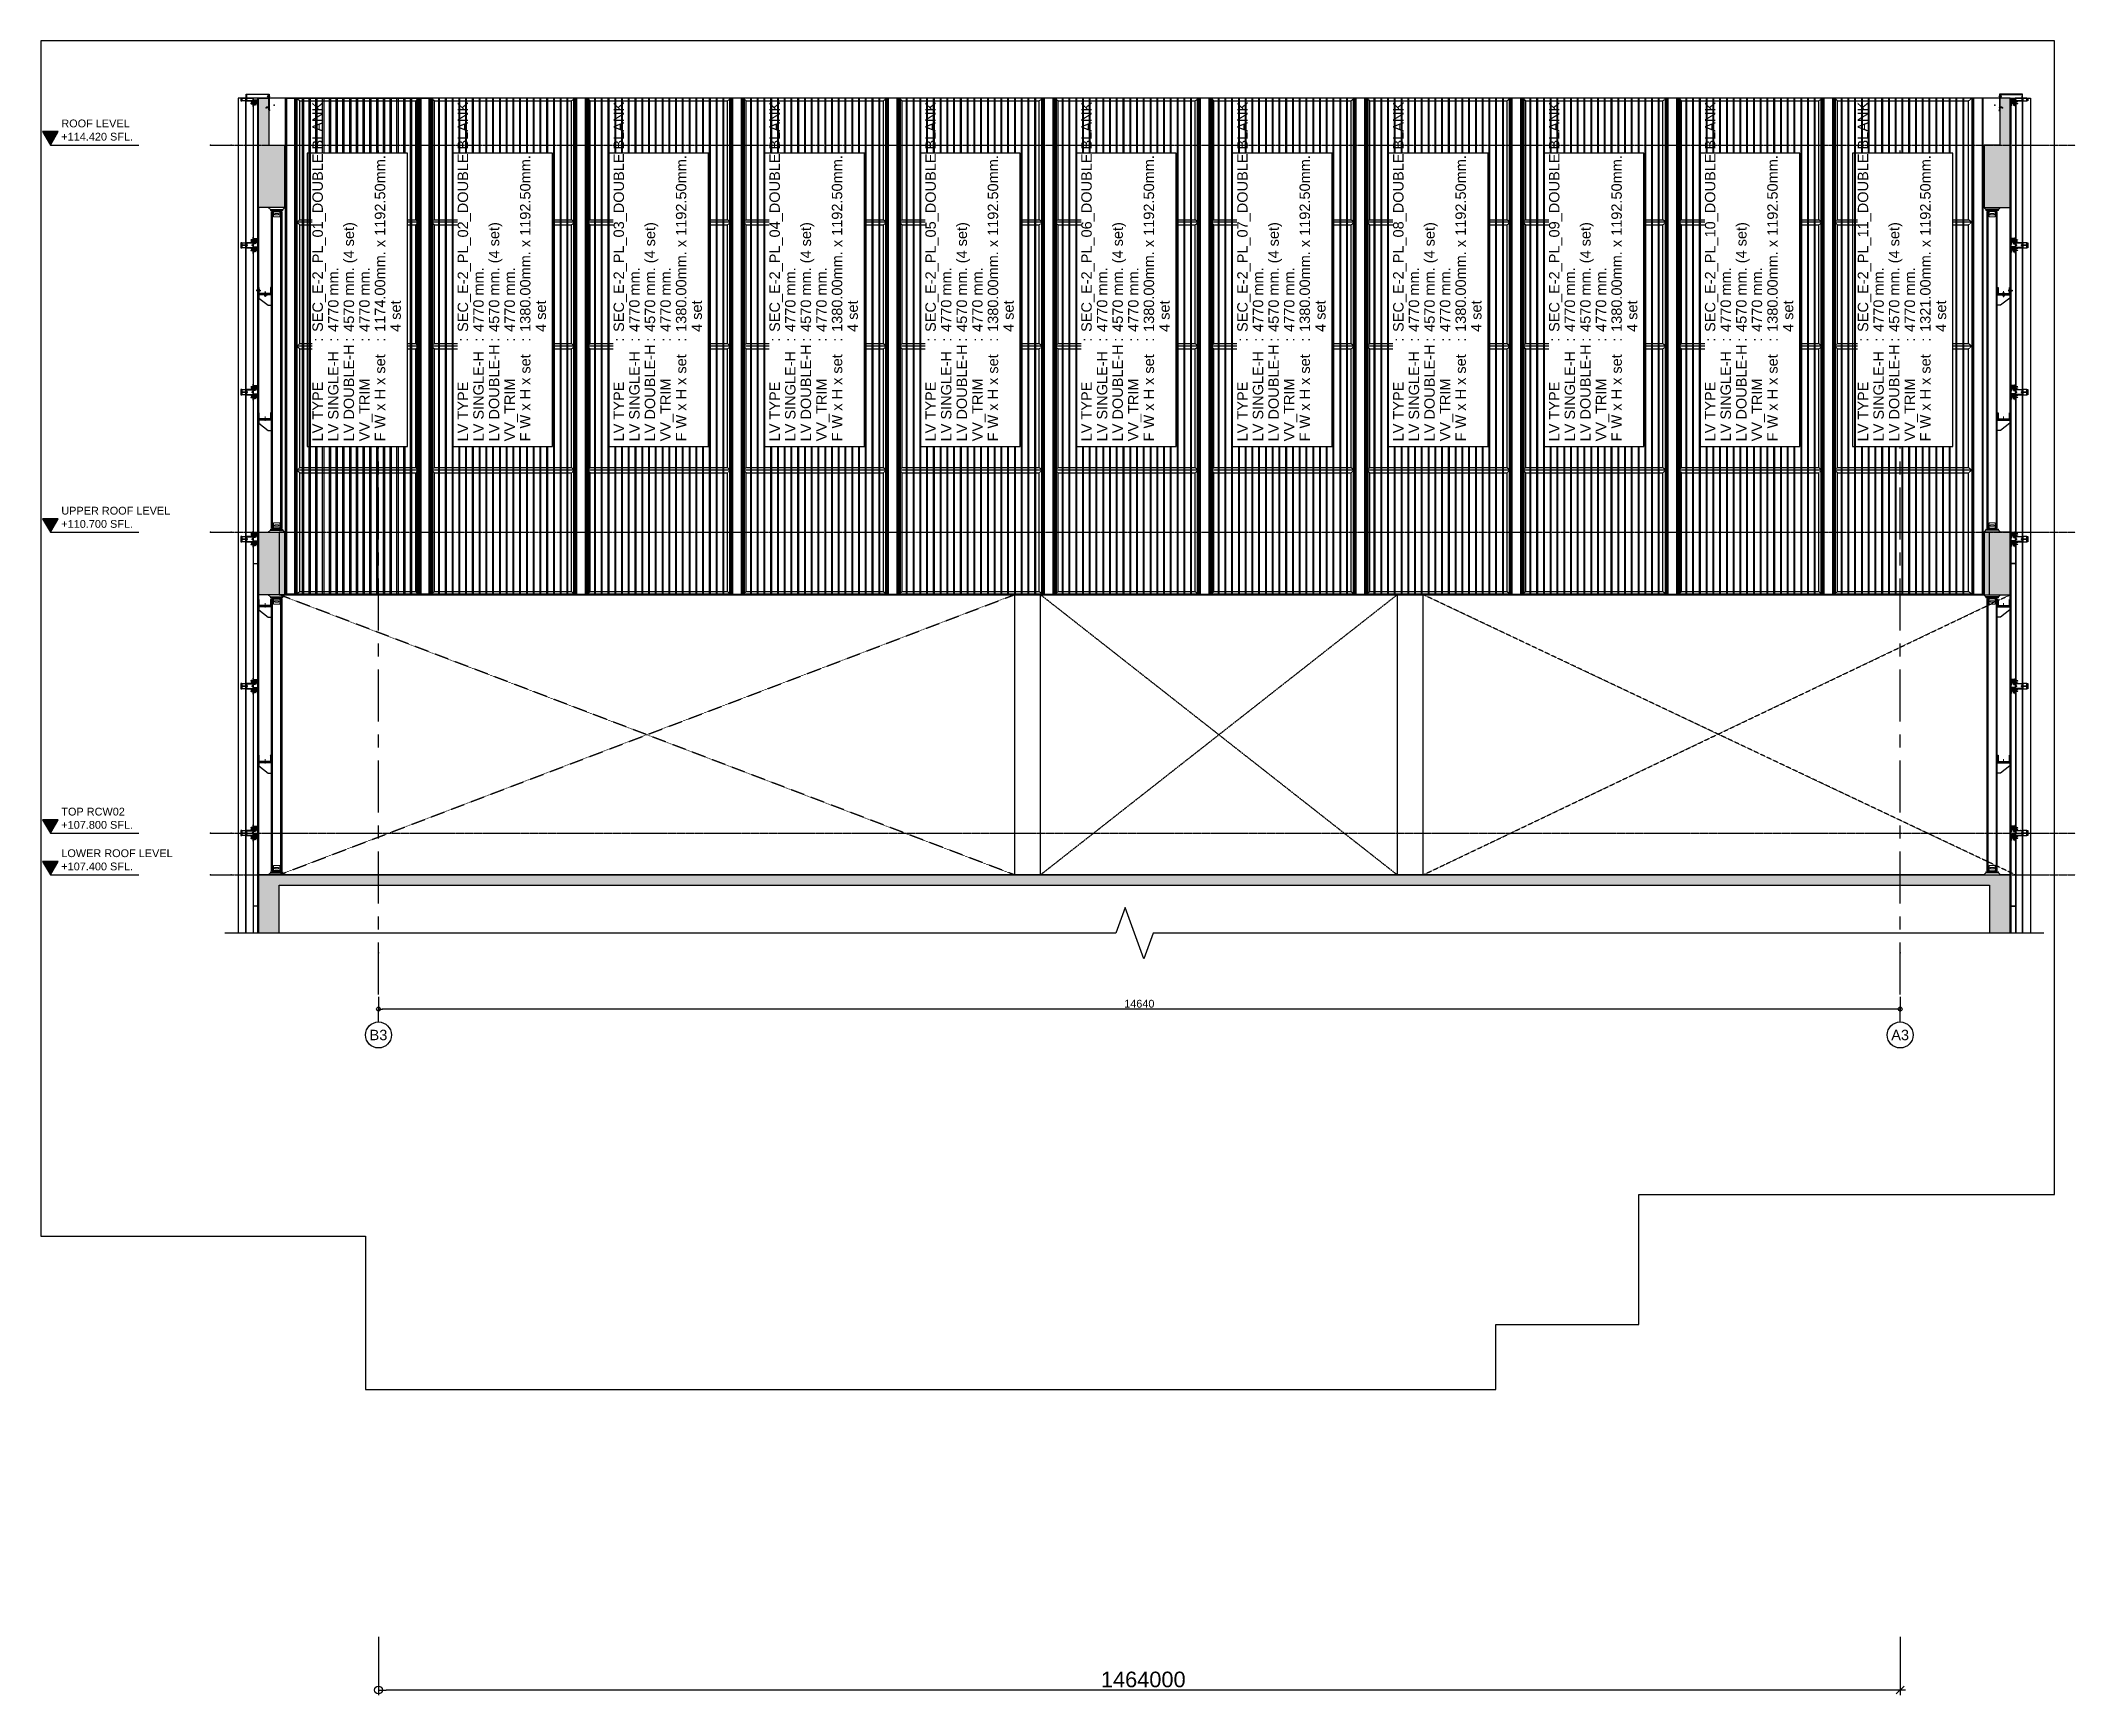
# Model space of a CAD drawing. Header units: millimetres. Extents: x 652937 to 1670132, y 1473552 to 2851037.
# Drawn here: x 1068093 to 1087668, y 1511578 to 1527495 of the extents above; entities that cross this region are included whole.
import ezdxf
from ezdxf.enums import TextEntityAlignment as Align

# ---------------------------------------------------------------- set-up
doc = ezdxf.new("R2010")
doc.units = ezdxf.units.MM
doc.set_wipeout_variables(frame=1)
for name, pattern in [('CENTER', [50.8, 31.75, -6.35, 6.35, -6.35]), ('HIDDEN', [0.375, 0.25, -0.125]), ('TA_GL_000.90000', [2.475, 0.9, -0.225, 0.225, -0.225, 0.9]), ('TA_GL_004.00000', [11, 4, -1, 1, -1, 4]), ('TA_HL_001.00000', [6.5, 3.55, -2.95]), ('XKITLINE00', [0])]:
    doc.linetypes.add(name, pattern=pattern)
for name, color, linetype in [('000 - 0_SYM_DWG_BREAKER_MAIN_COLOR_1', 7, 'Continuous'), ('000 - 0_SYM_DWG_BREAKER_WIPEOUT_', 7, 'Continuous'), ('000 - 0_SYM_DWG_GRID-BUBBLE_MAIN_COLOR_1', 7, 'Continuous'), ('000 - 0_SYM_DWG_GRIDLINE_MAIN_COLOR_1', 7, 'Continuous'), ('000 - 0_SYM_DWG_GRIDLINE_MAIN_COLOR_251', 7, 'Continuous'), ('000 - 0_SYM_DWG_INDICATOR_HIDDEN_', 7, 'Continuous'), ('000 - 0_SYM_DWG_LEVEL_MAIN_COLOR_2', 7, 'Continuous'), ('000 - 0_SYM_DWG_LEVEL_TEXT', 7, 'Continuous'), ('000 - CONCRETE_COL_CUT_COLOR_1', 7, 'Continuous'), ('000 - CONCRETE_COL_HATCH_', 7, 'Continuous'), ('000 - CONCRETE_COL_WIPEOUT_', 7, 'Continuous'), ('000 - EXISTING_COLUMN_MAIN_COLOR_1', 7, 'Continuous'), ('000 - EXISTING_CONCRETE_CUT_COLOR_5', 7, 'Continuous'), ('000 - EXISTING_CONCRETE_MAIN_COLOR_1', 7, 'Continuous'), ('000 - L I N E 0.1', 7, 'Continuous'), ('000 - STRUCTURE_STEEL_ACCESORIES_MAIN_COLOR_1', 7, 'Continuous'), ('000 - STRUCTURE_STEEL_FASTERN_MAIN_COLOR_2', 7, 'Continuous'), ('000 - STRUCTURE_STEEL_FRAMING_CUT_COLOR_4', 7, 'Continuous'), ('000 - STRUCTURE_STEEL_FRAMING_HATCH_', 7, 'Continuous'), ('000 - STRUCTURE_STEEL_FRAMING_MAIN_COLOR_1', 7, 'Continuous'), ('000 - STRUCTURE_STEEL_FRAMING_MAIN_COLOR_2', 7, 'Continuous'), ('000 - STRUCTURE_STEEL_FRAMING_SUB_COLOR_2', 7, 'Continuous'), ('000 - STRUCTURE_STEEL_FRAMING_WIPEOUT_', 7, 'Continuous'), ('010 - ASPG_ACCESSORIES_MAIN_COLOR_1', 7, 'Continuous'), ('010 - ASPG_ACCESSORIES_MAIN_COLOR_2', 7, 'Continuous'), ('010 - ASPG_ACCESSORIES_SUB_COLOR_2', 7, 'Continuous'), ('010 - ASPG_ACCESSORIES_SUB_COLOR_3', 7, 'Continuous'), ('010 - ASPG_ACCESSORIES_SYMBOL_', 7, 'Continuous'), ('010 - ASPG_ACCESSORIES_WIPEOUT_', 7, 'Continuous'), ('010 - ASPG_DIMS_NOM', 7, 'Continuous'), ('010 - ASPG_EXTR_MAIN_COLOR_2', 7, 'Continuous'), ('010 - ASPG_EXTR_WIPEOUT_', 7, 'Continuous'), ('010 - ASPG_FASTERN_MAIN_COLOR_1', 7, 'Continuous'), ('010 - ASPG_FASTERN_MAIN_COLOR_251', 7, 'Continuous'), ('010 - ASPG_FASTERN_SUB_COLOR_2', 7, 'Continuous'), ('010 - ASPG_FASTERN_WIPEOUT_', 7, 'Continuous'), ('010 - ASPG_FLASHING_CUT_COLOR_3', 7, 'Continuous'), ('010 - ASPG_FLASHING_CUT_COLOR_4', 7, 'Continuous'), ('010 - ASPG_FLASHING_CUT_COLOR_5', 7, 'Continuous'), ('010 - ASPG_FLASHING_HATCH_', 7, 'Continuous'), ('010 - ASPG_FLASING_CUT_COLOR_4', 7, 'Continuous'), ('010 - ASPG_FRAMING_CUT_COLOR_4', 7, 'Continuous'), ('010 - ASPG_FRAMING_HATCH_', 7, 'Continuous'), ('010 - ASPG_FRAMING_MAIN_COLOR_1', 7, 'Continuous'), ('010 - ASPG_FRAMING_SUB_COLOR_2', 7, 'Continuous'), ('010 - ASPG_FRAMING_SUB_COLOR_3', 7, 'Continuous'), ('010 - ASPG_FRAMING_WIPEOUT_', 7, 'Continuous'), ('Center Line', 7, 'CENTER'), ('HATCH', 7, 'Continuous')]:
    doc.layers.add(name, color=color, linetype=linetype)
for name, color, linetype, plot in [('000 - ESTIMATE_ASPG_MAIN_COLOR_6', 7, 'Continuous', False), ('000 - ESTIMATE_ASPG_TEXT_COLOR_1', 7, 'Continuous', False), ('000 - ESTIMATE_ASPG_WIPEOUT_', 7, 'Continuous', False), ('000 - H I D D E N', 7, 'Continuous', False), ('000 - STRUCTURE_STEEL_FRAMING_DEF_SUB', 7, 'Continuous', False), ('010 - ASPG_ACCESSORIES_DEF_SUB', 7, 'Continuous', False), ('010 - ASPG_FASTERN_DEF_SUB', 7, 'Continuous', False)]:
    doc.layers.add(name, color=color, linetype=linetype, plot=plot)
doc.layers.add('Part', color=7, linetype='Continuous', lineweight=0)
doc.layers.add('SCREW', color=7, linetype='Continuous', lineweight=5)
doc.styles.add('_Arial', font='arial.ttf')
doc.styles.add('Arial', font='arial.ttf')
doc.styles.add('Arial_1', font='arial.ttf', dxfattribs={"height": 125})
doc.styles.add('Cetury Gothic', font='swissl.ttf')
doc.styles.add('FAMELINE_FOR_CKST', font='arial.ttf')
doc.styles.add('TA', font='', dxfattribs={"height": 4.5})
doc.styles.get('TA').set_extended_font_data('Cordia New')
doc.dimstyles.new('FAMELINE-CKST_C-C', dxfattribs={"dimtxt": 0.3, "dimasz": 0.15, "dimexe": 0.1, "dimexo": 0.1, "dimgap": 0.05, "dimtad": 1, "dimzin": 0, "dimdsep": 46, "dimtxsty": 'FAMELINE_FOR_CKST', "dimblk": 'ORIGIN', "dimblk1": 'ORIGIN', "dimblk2": 'ORIGIN', "dimsah": 1, "dimcen": 0.1, "dimdle": 0.1, "dimclrd": 7, "dimclre": 7, "dimclrt": 7, "dimadec": 0, "dimazin": 0, "dimtfac": 1, "dimtix": 1, "dimtmove": 2, "dimatfit": 3, "dimfxl": 1, "dimtolj": 1, "dimtzin": 0, "dimlwd": -1, "dimlwe": -1, "dimarcsym": 0})
doc.dimstyles.new('FAMELINE-CKST_E-C', dxfattribs={"dimtxt": 0.3, "dimasz": 0.15, "dimexe": 0.1, "dimexo": 0.1, "dimgap": 0.05, "dimtad": 1, "dimzin": 0, "dimdsep": 46, "dimtxsty": 'FAMELINE_FOR_CKST', "dimblk": 'OBLIQUE', "dimblk1": 'OBLIQUE', "dimblk2": 'ORIGIN', "dimsah": 1, "dimcen": 0.1, "dimdle": 0.1, "dimclrd": 7, "dimclre": 7, "dimclrt": 7, "dimadec": 0, "dimazin": 0, "dimtfac": 1, "dimtix": 1, "dimtmove": 2, "dimatfit": 3, "dimfxl": 1, "dimtolj": 1, "dimtzin": 0, "dimlwd": -1, "dimlwe": -1, "dimarcsym": 0})
pattern_1 = [(45, (2715.48714, 3084.9077), (-0.265165043, 0.265165043), []), (45, (2715.6639, 3084.9077), (-0.265165043, 0.265165043), [])]

# ---------------------------------------------------------------- blocks, each defined once
blk = doc.blocks.new('A$Cd3d16f7f')
at = {"color": 7}
blk.add_lwpolyline([(0, -460), (125, -460), (125, -519), (560, -519), (560, -494), (615, -494), (615, -444), (775, -444), (775, 0), (0, 0), (0, -460)], close=True, dxfattribs=at)
blk = doc.blocks.new('*U8887')
at = {"layer": '000 - 0_SYM_DWG_GRIDLINE_MAIN_COLOR_251', "color": 7, "linetype": 'ByBlock', "ltscale": 5}
blk.add_line((200, 0), (-17742, 0), dxfattribs=at)
at = {"layer": '000 - 0_SYM_DWG_GRIDLINE_MAIN_COLOR_251', "color": 7}
for p in [(-17542, 0), (0, 0)]:
    blk.add_point(p, dxfattribs=at)
at = {"color": 7, "style": 'TA', "flags": 1}
blk.add_attdef('LOCATION', (6, -6), '', height=4.5, rotation=270, dxfattribs=at)
blk = doc.blocks.new('*U8889')
at = {"layer": '000 - 0_SYM_DWG_LEVEL_MAIN_COLOR_2'}
blk.add_hatch(color=7, dxfattribs=at).paths.add_polyline_path([(-58.61, 5.18), (-61.6, 0), (-64.59, 5.18)])
at = {"color": 7}
blk.add_point((0, 0), dxfattribs=at)
at = {"layer": '000 - 0_SYM_DWG_GRIDLINE_MAIN_COLOR_251', "color": 7}
blk.add_lwpolyline([(-61.6, 0), (-36.6, 0), (-32.1, 0), (-27.6, 0)], dxfattribs=at)
at = {"layer": '000 - 0_SYM_DWG_LEVEL_MAIN_COLOR_2', "color": 7, "lineweight": 25}
for p, q in [((-58.61, 5.18), (-64.59, 5.18)), ((-64.59, 5.18), (-61.6, 0)), ((-61.6, 0), (-58.61, 5.18))]:
    blk.add_line(p, q, dxfattribs=at)
at = {"layer": '000 - 0_SYM_DWG_LEVEL_TEXT', "color": 7, "style": 'Arial_1'}
for tag, p in [('LV_NAME_2', (-57.39, 6.83)), ('LV_NAME_1', (-57.38, 11.92)), ('LV_NAME_3', (-57.4, 1.74))]:
    blk.add_attdef(tag, p, '', height=3, dxfattribs=at)
blk = doc.blocks.new('*U8894')
at = {"layer": '000 - 0_SYM_DWG_GRIDLINE_MAIN_COLOR_1', "color": 7}
blk.add_line((26.62, 0), (21.62, 0), dxfattribs=at)
blk.add_circle((31.62, 0), 5, dxfattribs=at)
at = {"layer": '000 - 0_SYM_DWG_GRIDLINE_MAIN_COLOR_251', "color": 7, "linetype": 'ByBlock', "ltscale": 5}
blk.add_line((16, 0), (-308.66, 0), dxfattribs=at)
at = {"layer": '000 - 0_SYM_DWG_GRIDLINE_MAIN_COLOR_251', "color": 7}
for p in [(-292.66, 0), (0, 0)]:
    blk.add_point(p, dxfattribs=at)
at = {"color": 7, "style": 'TA', "flags": 1}
blk.add_attdef('LOCATION', (6, -6), '', height=4.5, rotation=270, dxfattribs=at)
at = {"layer": '000 - 0_SYM_DWG_GRID-BUBBLE_MAIN_COLOR_1', "color": 7, "style": 'Arial'}
blk.add_attdef('GRID-HEAD', text='', height=4, rotation=90, dxfattribs=at).set_placement((31.62, 0), align=Align.MIDDLE_CENTER)
blk = doc.blocks.new('_Oblique')
at = {"color": 7, "linetype": 'ByBlock', "lineweight": -2}
blk.add_line((-0.5, -0.5), (0.5, 0.5), dxfattribs=at)
blk = doc.blocks.new('_Origin')
at = {"color": 7, "linetype": 'ByBlock', "lineweight": -2}
blk.add_line((0, 0), (-1, 0), dxfattribs=at)
blk.add_circle((0, 0), 0.5, dxfattribs=at)
blk = doc.blocks.new('*D8892')
at = {"layer": '010 - ASPG_DIMS_NOM', "color": 7, "transparency": 16777216}
for p, q in [((0, 100070), (0, 99508)), ((14640, 100070), (14640, 99508)), ((14690, 99558), (75, 99558))]:
    blk.add_line(p, q, dxfattribs=at)
at = {"layer": 'Defpoints', "color": 7, "transparency": 16777216}
for p in [(0, 100120), (14640, 100120), (0, 99558)]:
    blk.add_point(p, dxfattribs=at)
at = {"layer": '010 - ASPG_DIMS_NOM', "color": 7, "transparency": 16777216, "xscale": 75, "yscale": 75, "zscale": 75, "rotation": 180}
blk.add_blockref('_Origin', (0, 99558), dxfattribs=at)
at = {"layer": '010 - ASPG_DIMS_NOM', "color": 7, "transparency": 16777216, "xscale": 75, "yscale": 75, "zscale": 75}
blk.add_blockref('_Oblique', (14640, 99558), dxfattribs=at)
at = {"layer": '010 - ASPG_DIMS_NOM', "color": 7, "transparency": 16777216, "insert": (7358, 99659), "char_height": 150, "attachment_point": 5, "style": 'FAMELINE_FOR_CKST'}
blk.add_mtext('\\A1;1464000', dxfattribs=at)
blk = doc.blocks.new('*U8888')
at = {"layer": '000 - 0_SYM_DWG_LEVEL_MAIN_COLOR_2'}
blk.add_hatch(color=7, dxfattribs=at).paths.add_polyline_path([(-58.61, 5.18), (-61.6, 0), (-64.59, 5.18)])
at = {"color": 7}
blk.add_point((0, 0), dxfattribs=at)
at = {"layer": '000 - 0_SYM_DWG_GRIDLINE_MAIN_COLOR_251', "color": 7}
blk.add_lwpolyline([(-61.6, 0), (-36.6, 0), (-32.1, 0), (-27.6, 0)], dxfattribs=at)
at = {"layer": '000 - 0_SYM_DWG_LEVEL_MAIN_COLOR_2', "color": 7, "lineweight": 25}
for p, q in [((-58.61, 5.18), (-64.59, 5.18)), ((-64.59, 5.18), (-61.6, 0)), ((-61.6, 0), (-58.61, 5.18))]:
    blk.add_line(p, q, dxfattribs=at)
at = {"layer": '000 - 0_SYM_DWG_LEVEL_TEXT', "color": 7, "style": 'Arial_1'}
for tag, p in [('LV_NAME_2', (-57.39, 6.83)), ('LV_NAME_1', (-57.38, 11.92)), ('LV_NAME_3', (-57.4, 1.74))]:
    blk.add_attdef(tag, p, '', height=3, dxfattribs=at)
blk = doc.blocks.new('*U8891')
at = {"layer": '000 - 0_SYM_DWG_LEVEL_MAIN_COLOR_2'}
blk.add_hatch(color=7, dxfattribs=at).paths.add_polyline_path([(-58.61, 5.18), (-61.6, 0), (-64.59, 5.18)])
at = {"color": 7}
blk.add_point((0, 0), dxfattribs=at)
at = {"layer": '000 - 0_SYM_DWG_GRIDLINE_MAIN_COLOR_251', "color": 7}
blk.add_lwpolyline([(-61.6, 0), (-36.6, 0), (-32.1, 0), (-27.6, 0)], dxfattribs=at)
at = {"layer": '000 - 0_SYM_DWG_LEVEL_MAIN_COLOR_2', "color": 7, "lineweight": 25}
for p, q in [((-58.61, 5.18), (-64.59, 5.18)), ((-64.59, 5.18), (-61.6, 0)), ((-61.6, 0), (-58.61, 5.18))]:
    blk.add_line(p, q, dxfattribs=at)
at = {"layer": '000 - 0_SYM_DWG_LEVEL_TEXT', "color": 7, "style": 'Arial_1'}
for tag, p in [('LV_NAME_2', (-57.39, 6.83)), ('LV_NAME_1', (-57.38, 11.92)), ('LV_NAME_3', (-57.4, 1.74))]:
    blk.add_attdef(tag, p, '', height=3, dxfattribs=at)
blk = doc.blocks.new('*U8890')
at = {"layer": '000 - 0_SYM_DWG_LEVEL_MAIN_COLOR_2'}
blk.add_hatch(color=7, dxfattribs=at).paths.add_polyline_path([(-58.61, 5.18), (-61.6, 0), (-64.59, 5.18)])
at = {"color": 7}
blk.add_point((0, 0), dxfattribs=at)
at = {"layer": '000 - 0_SYM_DWG_GRIDLINE_MAIN_COLOR_251', "color": 7}
blk.add_lwpolyline([(-61.6, 0), (-36.6, 0), (-32.1, 0), (-27.6, 0)], dxfattribs=at)
at = {"layer": '000 - 0_SYM_DWG_LEVEL_MAIN_COLOR_2', "color": 7, "lineweight": 25}
for p, q in [((-58.61, 5.18), (-64.59, 5.18)), ((-64.59, 5.18), (-61.6, 0)), ((-61.6, 0), (-58.61, 5.18))]:
    blk.add_line(p, q, dxfattribs=at)
at = {"layer": '000 - 0_SYM_DWG_LEVEL_TEXT', "color": 7, "style": 'Arial_1'}
for tag, p in [('LV_NAME_2', (-57.39, 6.83)), ('LV_NAME_1', (-57.38, 11.92)), ('LV_NAME_3', (-57.4, 1.74))]:
    blk.add_attdef(tag, p, '', height=3, dxfattribs=at)
blk = doc.blocks.new('*D8893')
at = {"color": 7, "transparency": 16777216}
for p, q in [((0, 106225), (0, 106084)), ((14602, 106109), (37, 106109)), ((14640, 106225), (14640, 106084))]:
    blk.add_line(p, q, dxfattribs=at)
at = {"layer": 'Defpoints', "color": 7, "transparency": 16777216}
for p in [(0, 106250), (0, 106109), (14640, 106250)]:
    blk.add_point(p, dxfattribs=at)
at = {"color": 7, "transparency": 16777216, "xscale": 37.5, "yscale": 37.5, "zscale": 37.5, "rotation": 180}
blk.add_blockref('_Origin', (0, 106109), dxfattribs=at)
at = {"color": 7, "transparency": 16777216, "xscale": 37.5, "yscale": 37.5, "zscale": 37.5}
blk.add_blockref('_Origin', (14640, 106109), dxfattribs=at)
at = {"color": 7, "transparency": 16777216, "insert": (7320, 106160), "char_height": 75, "attachment_point": 5, "style": 'FAMELINE_FOR_CKST'}
blk.add_mtext('\\A1;14640', dxfattribs=at)
blk = doc.blocks.new('*U9092')
at = {"color": 7}
blk.add_wipeout([(50, 0), (1450, 0), (1450, 4770), (50, 4770)], dxfattribs=at).dxf.layer = '010 - ASPG_EXTR_WIPEOUT_'
at = {"layer": '010 - ASPG_EXTR_MAIN_COLOR_2', "color": 7}
for points in [[(195, 0), (205, 0), (205, 4770), (195, 4770)], [(260, 0), (270, 0), (270, 4770), (260, 4770)], [(325, 0), (335, 0), (335, 4770), (325, 4770)], [(390, 0), (400, 0), (400, 4770), (390, 4770)], [(455, 0), (465, 0), (465, 4770), (455, 4770)], [(520, 0), (530, 0), (530, 4770), (520, 4770)], [(585, 0), (595, 0), (595, 4770), (585, 4770)], [(650, 0), (660, 0), (660, 4770), (650, 4770)], [(715, 0), (725, 0), (725, 4770), (715, 4770)], [(780, 0), (790, 0), (790, 4770), (780, 4770)], [(845, 0), (855, 0), (855, 4770), (845, 4770)], [(910, 0), (920, 0), (920, 4770), (910, 4770)], [(975, 0), (985, 0), (985, 4770), (975, 4770)], [(1040, 0), (1050, 0), (1050, 4770), (1040, 4770)], [(1105, 0), (1115, 0), (1115, 4770), (1105, 4770)], [(1170, 0), (1180, 0), (1180, 4770), (1170, 4770)], [(1235, 0), (1245, 0), (1245, 4770), (1235, 4770)], [(1300, 0), (1310, 0), (1310, 4770), (1300, 4770)]]:
    blk.add_lwpolyline(points, close=True, dxfattribs=at)
at = {"layer": '010 - ASPG_FRAMING_SUB_COLOR_2', "color": 7}
blk.add_lwpolyline([(50, 0), (1450, 0), (1450, 4770), (50, 4770)], close=True, dxfattribs=at)
at = {"color": 7}
for points in [[(-50, 0), (50, 0), (50, 4770), (-50, 4770)], [(1450, 0), (1550, 0), (1550, 4770), (1450, 4770)]]:
    blk.add_wipeout(points, dxfattribs=at).dxf.layer = '010 - ASPG_EXTR_WIPEOUT_'
at = {"layer": '010 - ASPG_EXTR_MAIN_COLOR_2', "color": 7}
for points in [[(65, 0), (75, 0), (75, 4770), (65, 4770)], [(130, 0), (140, 0), (140, 4770), (130, 4770)], [(1365, 0), (1375, 0), (1375, 4770), (1365, 4770)], [(1430, 0), (1440, 0), (1440, 4770), (1430, 4770)]]:
    blk.add_lwpolyline(points, close=True, dxfattribs=at)
at = {"layer": '010 - ASPG_FRAMING_MAIN_COLOR_1', "color": 7}
for points in [[(-50, 0), (-40, 0), (-40, 4770), (-50, 4770)], [(40, 0), (50, 0), (50, 4770), (40, 4770)], [(1450, 0), (1460, 0), (1460, 4770), (1450, 4770)], [(1540, 0), (1550, 0), (1550, 4770), (1540, 4770)]]:
    blk.add_lwpolyline(points, close=True, dxfattribs=at)
at = {"layer": '010 - ASPG_FRAMING_SUB_COLOR_2', "color": 7}
for points in [[(-50, 0), (50, 0), (50, 4770), (-50, 4770)], [(1450, 0), (1550, 0), (1550, 4770), (1450, 4770)]]:
    blk.add_lwpolyline(points, close=True, dxfattribs=at)
blk = doc.blocks.new('*U9093')
at = {"color": 7}
blk.add_wipeout([(50, 0), (1450, 0), (1450, 4770), (50, 4770)], dxfattribs=at).dxf.layer = '010 - ASPG_EXTR_WIPEOUT_'
at = {"layer": '010 - ASPG_EXTR_MAIN_COLOR_2', "color": 7}
for points in [[(195, 0), (205, 0), (205, 4770), (195, 4770)], [(260, 0), (270, 0), (270, 4770), (260, 4770)], [(325, 0), (335, 0), (335, 4770), (325, 4770)], [(390, 0), (400, 0), (400, 4770), (390, 4770)], [(455, 0), (465, 0), (465, 4770), (455, 4770)], [(520, 0), (530, 0), (530, 4770), (520, 4770)], [(585, 0), (595, 0), (595, 4770), (585, 4770)], [(650, 0), (660, 0), (660, 4770), (650, 4770)], [(715, 0), (725, 0), (725, 4770), (715, 4770)], [(780, 0), (790, 0), (790, 4770), (780, 4770)], [(845, 0), (855, 0), (855, 4770), (845, 4770)], [(910, 0), (920, 0), (920, 4770), (910, 4770)], [(975, 0), (985, 0), (985, 4770), (975, 4770)], [(1040, 0), (1050, 0), (1050, 4770), (1040, 4770)], [(1105, 0), (1115, 0), (1115, 4770), (1105, 4770)], [(1170, 0), (1180, 0), (1180, 4770), (1170, 4770)], [(1235, 0), (1245, 0), (1245, 4770), (1235, 4770)], [(1300, 0), (1310, 0), (1310, 4770), (1300, 4770)]]:
    blk.add_lwpolyline(points, close=True, dxfattribs=at)
at = {"layer": '010 - ASPG_FRAMING_SUB_COLOR_2', "color": 7}
blk.add_lwpolyline([(50, 0), (1450, 0), (1450, 4770), (50, 4770)], close=True, dxfattribs=at)
at = {"color": 7}
for points in [[(-50, 0), (50, 0), (50, 4770), (-50, 4770)], [(1450, 0), (1550, 0), (1550, 4770), (1450, 4770)]]:
    blk.add_wipeout(points, dxfattribs=at).dxf.layer = '010 - ASPG_EXTR_WIPEOUT_'
at = {"layer": '010 - ASPG_EXTR_MAIN_COLOR_2', "color": 7}
for points in [[(65, 0), (75, 0), (75, 4770), (65, 4770)], [(130, 0), (140, 0), (140, 4770), (130, 4770)], [(1365, 0), (1375, 0), (1375, 4770), (1365, 4770)], [(1430, 0), (1440, 0), (1440, 4770), (1430, 4770)]]:
    blk.add_lwpolyline(points, close=True, dxfattribs=at)
at = {"layer": '010 - ASPG_FRAMING_MAIN_COLOR_1', "color": 7}
for points in [[(-50, 0), (-40, 0), (-40, 4770), (-50, 4770)], [(40, 0), (50, 0), (50, 4770), (40, 4770)], [(1450, 0), (1460, 0), (1460, 4770), (1450, 4770)], [(1540, 0), (1550, 0), (1550, 4770), (1540, 4770)]]:
    blk.add_lwpolyline(points, close=True, dxfattribs=at)
at = {"layer": '010 - ASPG_FRAMING_SUB_COLOR_2', "color": 7}
for points in [[(-50, 0), (50, 0), (50, 4770), (-50, 4770)], [(1450, 0), (1550, 0), (1550, 4770), (1450, 4770)]]:
    blk.add_lwpolyline(points, close=True, dxfattribs=at)
blk = doc.blocks.new('*U8881')
at = {"color": 7}
blk.add_wipeout([(50, 0), (1450, 0), (1450, 4770), (50, 4770)], dxfattribs=at).dxf.layer = '010 - ASPG_EXTR_WIPEOUT_'
at = {"layer": '010 - ASPG_EXTR_MAIN_COLOR_2', "color": 7}
for points in [[(195, 0), (205, 0), (205, 4770), (195, 4770)], [(260, 0), (270, 0), (270, 4770), (260, 4770)], [(325, 0), (335, 0), (335, 4770), (325, 4770)], [(390, 0), (400, 0), (400, 4770), (390, 4770)], [(455, 0), (465, 0), (465, 4770), (455, 4770)], [(520, 0), (530, 0), (530, 4770), (520, 4770)], [(585, 0), (595, 0), (595, 4770), (585, 4770)], [(650, 0), (660, 0), (660, 4770), (650, 4770)], [(715, 0), (725, 0), (725, 4770), (715, 4770)], [(780, 0), (790, 0), (790, 4770), (780, 4770)], [(845, 0), (855, 0), (855, 4770), (845, 4770)], [(910, 0), (920, 0), (920, 4770), (910, 4770)], [(975, 0), (985, 0), (985, 4770), (975, 4770)], [(1040, 0), (1050, 0), (1050, 4770), (1040, 4770)], [(1105, 0), (1115, 0), (1115, 4770), (1105, 4770)], [(1170, 0), (1180, 0), (1180, 4770), (1170, 4770)], [(1235, 0), (1245, 0), (1245, 4770), (1235, 4770)], [(1300, 0), (1310, 0), (1310, 4770), (1300, 4770)]]:
    blk.add_lwpolyline(points, close=True, dxfattribs=at)
at = {"layer": '010 - ASPG_FRAMING_SUB_COLOR_2', "color": 7}
blk.add_lwpolyline([(50, 0), (1450, 0), (1450, 4770), (50, 4770)], close=True, dxfattribs=at)
at = {"color": 7}
for points in [[(-50, 0), (50, 0), (50, 4770), (-50, 4770)], [(1450, 0), (1550, 0), (1550, 4770), (1450, 4770)]]:
    blk.add_wipeout(points, dxfattribs=at).dxf.layer = '010 - ASPG_EXTR_WIPEOUT_'
at = {"layer": '010 - ASPG_EXTR_MAIN_COLOR_2', "color": 7}
for points in [[(65, 0), (75, 0), (75, 4770), (65, 4770)], [(130, 0), (140, 0), (140, 4770), (130, 4770)], [(1365, 0), (1375, 0), (1375, 4770), (1365, 4770)], [(1430, 0), (1440, 0), (1440, 4770), (1430, 4770)]]:
    blk.add_lwpolyline(points, close=True, dxfattribs=at)
at = {"layer": '010 - ASPG_FRAMING_MAIN_COLOR_1', "color": 7}
for points in [[(-50, 0), (-40, 0), (-40, 4770), (-50, 4770)], [(40, 0), (50, 0), (50, 4770), (40, 4770)], [(1450, 0), (1460, 0), (1460, 4770), (1450, 4770)], [(1540, 0), (1550, 0), (1550, 4770), (1540, 4770)]]:
    blk.add_lwpolyline(points, close=True, dxfattribs=at)
at = {"layer": '010 - ASPG_FRAMING_SUB_COLOR_2', "color": 7}
for points in [[(-50, 0), (50, 0), (50, 4770), (-50, 4770)], [(1450, 0), (1550, 0), (1550, 4770), (1450, 4770)]]:
    blk.add_lwpolyline(points, close=True, dxfattribs=at)
blk = doc.blocks.new('*U8880')
at = {"color": 7}
blk.add_wipeout([(50, 0), (1391, 0), (1391, 4770), (50, 4770)], dxfattribs=at).dxf.layer = '010 - ASPG_EXTR_WIPEOUT_'
at = {"layer": '010 - ASPG_EXTR_MAIN_COLOR_2', "color": 7}
for points in [[(189, 0), (199, 0), (199, 4770), (189, 4770)], [(254, 0), (264, 0), (264, 4770), (254, 4770)], [(319, 0), (329, 0), (329, 4770), (319, 4770)], [(384, 0), (394, 0), (394, 4770), (384, 4770)], [(449, 0), (459, 0), (459, 4770), (449, 4770)], [(514, 0), (524, 0), (524, 4770), (514, 4770)], [(579, 0), (589, 0), (589, 4770), (579, 4770)], [(644, 0), (654, 0), (654, 4770), (644, 4770)], [(709, 0), (719, 0), (719, 4770), (709, 4770)], [(774, 0), (784, 0), (784, 4770), (774, 4770)], [(839, 0), (849, 0), (849, 4770), (839, 4770)], [(904, 0), (914, 0), (914, 4770), (904, 4770)], [(969, 0), (979, 0), (979, 4770), (969, 4770)], [(1034, 0), (1044, 0), (1044, 4770), (1034, 4770)], [(1099, 0), (1109, 0), (1109, 4770), (1099, 4770)], [(1164, 0), (1174, 0), (1174, 4770), (1164, 4770)], [(1229, 0), (1239, 0), (1239, 4770), (1229, 4770)]]:
    blk.add_lwpolyline(points, close=True, dxfattribs=at)
at = {"layer": '010 - ASPG_FRAMING_SUB_COLOR_2', "color": 7}
blk.add_lwpolyline([(50, 0), (1391, 0), (1391, 4770), (50, 4770)], close=True, dxfattribs=at)
at = {"color": 7}
for points in [[(-50, 0), (50, 0), (50, 4770), (-50, 4770)], [(1391, 0), (1491, 0), (1491, 4770), (1391, 4770)]]:
    blk.add_wipeout(points, dxfattribs=at).dxf.layer = '010 - ASPG_EXTR_WIPEOUT_'
at = {"layer": '010 - ASPG_EXTR_MAIN_COLOR_2', "color": 7}
for points in [[(59, 0), (69, 0), (69, 4770), (59, 4770)], [(124, 0), (134, 0), (134, 4770), (124, 4770)], [(1294, 0), (1304, 0), (1304, 4770), (1294, 4770)]]:
    blk.add_lwpolyline(points, close=True, dxfattribs=at)
at = {"layer": '010 - ASPG_FRAMING_MAIN_COLOR_1', "color": 7}
for points in [[(-50, 0), (-40, 0), (-40, 4770), (-50, 4770)], [(40, 0), (50, 0), (50, 4770), (40, 4770)], [(1391, 0), (1401, 0), (1401, 4770), (1391, 4770)], [(1481, 0), (1491, 0), (1491, 4770), (1481, 4770)]]:
    blk.add_lwpolyline(points, close=True, dxfattribs=at)
at = {"layer": '010 - ASPG_FRAMING_SUB_COLOR_2', "color": 7}
for points in [[(-50, 0), (50, 0), (50, 4770), (-50, 4770)], [(1391, 0), (1491, 0), (1491, 4770), (1391, 4770)]]:
    blk.add_lwpolyline(points, close=True, dxfattribs=at)
blk = doc.blocks.new('*U9091')
at = {"color": 7}
blk.add_wipeout([(50, 0), (1450, 0), (1450, 4770), (50, 4770)], dxfattribs=at).dxf.layer = '010 - ASPG_EXTR_WIPEOUT_'
at = {"layer": '010 - ASPG_EXTR_MAIN_COLOR_2', "color": 7}
for points in [[(195, 0), (205, 0), (205, 4770), (195, 4770)], [(260, 0), (270, 0), (270, 4770), (260, 4770)], [(325, 0), (335, 0), (335, 4770), (325, 4770)], [(390, 0), (400, 0), (400, 4770), (390, 4770)], [(455, 0), (465, 0), (465, 4770), (455, 4770)], [(520, 0), (530, 0), (530, 4770), (520, 4770)], [(585, 0), (595, 0), (595, 4770), (585, 4770)], [(650, 0), (660, 0), (660, 4770), (650, 4770)], [(715, 0), (725, 0), (725, 4770), (715, 4770)], [(780, 0), (790, 0), (790, 4770), (780, 4770)], [(845, 0), (855, 0), (855, 4770), (845, 4770)], [(910, 0), (920, 0), (920, 4770), (910, 4770)], [(975, 0), (985, 0), (985, 4770), (975, 4770)], [(1040, 0), (1050, 0), (1050, 4770), (1040, 4770)], [(1105, 0), (1115, 0), (1115, 4770), (1105, 4770)], [(1170, 0), (1180, 0), (1180, 4770), (1170, 4770)], [(1235, 0), (1245, 0), (1245, 4770), (1235, 4770)], [(1300, 0), (1310, 0), (1310, 4770), (1300, 4770)]]:
    blk.add_lwpolyline(points, close=True, dxfattribs=at)
at = {"layer": '010 - ASPG_FRAMING_SUB_COLOR_2', "color": 7}
blk.add_lwpolyline([(50, 0), (1450, 0), (1450, 4770), (50, 4770)], close=True, dxfattribs=at)
at = {"color": 7}
for points in [[(-50, 0), (50, 0), (50, 4770), (-50, 4770)], [(1450, 0), (1550, 0), (1550, 4770), (1450, 4770)]]:
    blk.add_wipeout(points, dxfattribs=at).dxf.layer = '010 - ASPG_EXTR_WIPEOUT_'
at = {"layer": '010 - ASPG_EXTR_MAIN_COLOR_2', "color": 7}
for points in [[(65, 0), (75, 0), (75, 4770), (65, 4770)], [(130, 0), (140, 0), (140, 4770), (130, 4770)], [(1365, 0), (1375, 0), (1375, 4770), (1365, 4770)], [(1430, 0), (1440, 0), (1440, 4770), (1430, 4770)]]:
    blk.add_lwpolyline(points, close=True, dxfattribs=at)
at = {"layer": '010 - ASPG_FRAMING_MAIN_COLOR_1', "color": 7}
for points in [[(-50, 0), (-40, 0), (-40, 4770), (-50, 4770)], [(40, 0), (50, 0), (50, 4770), (40, 4770)], [(1450, 0), (1460, 0), (1460, 4770), (1450, 4770)], [(1540, 0), (1550, 0), (1550, 4770), (1540, 4770)]]:
    blk.add_lwpolyline(points, close=True, dxfattribs=at)
at = {"layer": '010 - ASPG_FRAMING_SUB_COLOR_2', "color": 7}
for points in [[(-50, 0), (50, 0), (50, 4770), (-50, 4770)], [(1450, 0), (1550, 0), (1550, 4770), (1450, 4770)]]:
    blk.add_lwpolyline(points, close=True, dxfattribs=at)
blk = doc.blocks.new('*U8882')
at = {"color": 7}
blk.add_wipeout([(50, 0), (1244, 0), (1244, 4770), (50, 4770)], dxfattribs=at).dxf.layer = '010 - ASPG_EXTR_WIPEOUT_'
at = {"layer": '010 - ASPG_EXTR_MAIN_COLOR_2', "color": 7}
for points in [[(195, 0), (205, 0), (205, 4770), (195, 4770)], [(260, 0), (270, 0), (270, 4770), (260, 4770)], [(325, 0), (335, 0), (335, 4770), (325, 4770)], [(390, 0), (400, 0), (400, 4770), (390, 4770)], [(455, 0), (465, 0), (465, 4770), (455, 4770)], [(520, 0), (530, 0), (530, 4770), (520, 4770)], [(585, 0), (595, 0), (595, 4770), (585, 4770)], [(650, 0), (660, 0), (660, 4770), (650, 4770)], [(715, 0), (725, 0), (725, 4770), (715, 4770)], [(780, 0), (790, 0), (790, 4770), (780, 4770)], [(845, 0), (855, 0), (855, 4770), (845, 4770)], [(910, 0), (920, 0), (920, 4770), (910, 4770)], [(975, 0), (985, 0), (985, 4770), (975, 4770)], [(1040, 0), (1050, 0), (1050, 4770), (1040, 4770)], [(1105, 0), (1115, 0), (1115, 4770), (1105, 4770)]]:
    blk.add_lwpolyline(points, close=True, dxfattribs=at)
at = {"layer": '010 - ASPG_FRAMING_SUB_COLOR_2', "color": 7}
blk.add_lwpolyline([(50, 0), (1244, 0), (1244, 4770), (50, 4770)], close=True, dxfattribs=at)
at = {"color": 7}
for points in [[(-50, 0), (50, 0), (50, 4770), (-50, 4770)], [(1244, 0), (1344, 0), (1344, 4770), (1244, 4770)]]:
    blk.add_wipeout(points, dxfattribs=at).dxf.layer = '010 - ASPG_EXTR_WIPEOUT_'
at = {"layer": '010 - ASPG_EXTR_MAIN_COLOR_2', "color": 7}
for points in [[(65, 0), (75, 0), (75, 4770), (65, 4770)], [(130, 0), (140, 0), (140, 4770), (130, 4770)], [(1170, 0), (1180, 0), (1180, 4770), (1170, 4770)], [(1235, 0), (1245, 0), (1245, 4770), (1235, 4770)]]:
    blk.add_lwpolyline(points, close=True, dxfattribs=at)
at = {"layer": '010 - ASPG_FRAMING_MAIN_COLOR_1', "color": 7}
for points in [[(-50, 0), (-40, 0), (-40, 4770), (-50, 4770)], [(40, 0), (50, 0), (50, 4770), (40, 4770)], [(1244, 0), (1254, 0), (1254, 4770), (1244, 4770)], [(1334, 0), (1344, 0), (1344, 4770), (1334, 4770)]]:
    blk.add_lwpolyline(points, close=True, dxfattribs=at)
at = {"layer": '010 - ASPG_FRAMING_SUB_COLOR_2', "color": 7}
for points in [[(-50, 0), (50, 0), (50, 4770), (-50, 4770)], [(1244, 0), (1344, 0), (1344, 4770), (1244, 4770)]]:
    blk.add_lwpolyline(points, close=True, dxfattribs=at)
blk = doc.blocks.new('A$C3a21cf57')
at = {"layer": '010 - ASPG_FLASING_CUT_COLOR_4', "color": 7}
blk.add_lwpolyline([(-218, -16), (-200, 2), (-2, 2), (-2, 50), (0, 50), (0, 0), (-199, 0), (-217, -18)], close=True, dxfattribs=at)
blk = doc.blocks.new('000_ASPG_TYP_FILES_20260218-010703_FRAME_EXTR_HONLIZONTAL')
at = {"layer": '010 - ASPG_FRAMING_HATCH_'}
h = blk.add_hatch(dxfattribs=at)
h.set_pattern_fill('ANSI32', scale=0.1)
edge = h.paths.add_edge_path()
edge.add_line((75, 2), (25, 2))
edge.add_line((25, 2), (25, 67))
edge.add_arc((25, 67), 0.3, 0, 90)
edge.add_line((25, 67), (0, 67))
edge.add_arc((0, 67), 0.3, 90, 180)
edge.add_line((0, 67), (0, 58))
edge.add_arc((0, 58), 0.3, 180, 270)
edge.add_line((0, 57), (2, 57))
edge.add_arc((2, 58), 0.3, 270, 360)
edge.add_line((2, 58), (2, 65))
edge.add_arc((2, 65), 0.3, 90, 180, ccw=False)
edge.add_line((2, 65), (23, 65))
edge.add_arc((23, 65), 0.3, 0, 90, ccw=False)
edge.add_line((23, 65), (23, 49))
edge.add_line((23, 49), (24, 48))
edge.add_line((24, 48), (23, 48))
edge.add_line((23, 48), (23, 22))
edge.add_line((23, 22), (24, 22))
edge.add_line((24, 22), (23, 21))
edge.add_line((23, 21), (23, 2))
edge.add_arc((23, 2), 0.3, -90, 0, ccw=False)
edge.add_line((23, 2), (2, 2))
edge.add_arc((2, 2), 0.3, 180, 270, ccw=False)
edge.add_line((2, 2), (2, 10))
edge.add_arc((2, 10), 0.3, 0, 90)
edge.add_line((2, 10), (0, 10))
edge.add_arc((0, 10), 0.3, 90, 180)
edge.add_line((0, 10), (0, 0))
edge.add_arc((0, 0), 0.3, 180, 270)
edge.add_line((0, 0), (75, 0))
at = {"layer": '010 - ASPG_ACCESSORIES_DEF_SUB', "color": 7}
for p in [(0, 67), (0, 57), (0, 10), (0, 10), (0, 0), (25, 67), (25, 67), (75, 2), (75, 0)]:
    blk.add_point(p, dxfattribs=at)
at = {"layer": '010 - ASPG_FRAMING_CUT_COLOR_4', "color": 7}
blk.add_line((75, 0), (75, 2), dxfattribs=at)
blk.add_lwpolyline([(75, 2), (25, 2), (25, 67, 0.414214), (25, 67), (0, 67, 0.414214), (0, 67), (0, 58, 0.414214), (0, 57), (2, 57, 0.414214), (2, 58), (2, 65, -0.414214), (2, 65), (23, 65, -0.414214), (23, 65), (23, 49), (24, 48), (23, 48), (23, 22), (24, 22), (23, 21), (23, 2, -0.414214), (23, 2), (2, 2, -0.414214), (2, 2), (2, 10, 0.414214), (2, 10), (0, 10, 0.414214), (0, 10), (0, 0, 0.414214), (0, 0), (75, 0)], format="xyb", dxfattribs=at)
for centre, start, end in [((0, 58), 180, 270), ((0, 10), 90, 180), ((0, 0), 180, 270), ((2, 65), 90, 180), ((2, 58), 270, 0), ((2, 10), 0, 90), ((2, 2), 180, 270), ((23, 2), 270, 0), ((75, 2), 0, 90), ((75, 0), 270, 0)]:
    blk.add_arc(centre, 0.3, start, end, dxfattribs=at)
blk = doc.blocks.new('PZG35-9D5')
at = {"layer": 'Center Line', "color": 7}
blk.add_line((0, 4), (0, -11), dxfattribs=at)
at = {"layer": 'SCREW', "color": 7}
for p, q in [((-1, 0), (-1, -1)), ((1, 0), (1, -1)), ((-2, -1), (-1, -2)), ((-2, -1), (-1, -1)), ((-2, -1), (2, -1)), ((-2, -3), (2, -2)), ((-2, -3), (-1, -2)), ((-2, -3), (-1, -3)), ((-2, -4), (-1, -4)), ((-2, -4), (-1, -4)), ((-2, -4), (-1, -4)), ((-1, -1), (1, -1)), ((-1, -2), (1, -1)), ((-1, -2), (-1, -2)), ((-1, -2), (1, -2)), ((-1, -3), (-1, -4)), ((-1, -3), (1, -3)), ((-1, -4), (-1, -8)), ((-1, -4), (-1, -4)), ((-1, -4), (-1, -4)), ((0, -10), (-1, -8)), ((0, -10), (1, -8)), ((1, -1), (1, -2)), ((2, -1), (1, -1)), ((2, -1), (1, -1)), ((2, -2), (1, -2)), ((2, -2), (1, -3)), ((1, -3), (1, -3)), ((1, -3), (1, -3)), ((2, -4), (1, -3)), ((1, -4), (1, -4)), ((1, -4), (2, -4)), ((1, -4), (1, -4)), ((1, -5), (1, -4)), ((2, -5), (1, -4)), ((2, -4), (1, -4)), ((1, -5), (1, -8)), ((1, -5), (2, -5)), ((1, -5), (1, -5)), ((2, -5), (1, -5))]:
    blk.add_line(p, q, dxfattribs=at)
blk.add_lwpolyline([(0, -10), (1, -5), (1, -4, 0.417657), (0, -3, 0.108102), (-1, -4), (-1, -5)], format="xyb", dxfattribs=at)
blk = doc.blocks.new('*U9352')
at = {"layer": 'SCREW', "color": 7}
blk.add_lwpolyline([(3, 2, 0.09906), (1, 3), (1, 2), (-1, 2), (-1, 3, 0.09906), (-3, 2, 0.266588), (-4, 1), (-4, 0, 0.414214), (-3, 0), (3, 0, 0.414214), (3, 0), (3, 1, 0.266588)], format="xyb", close=True, dxfattribs=at)
blk.add_blockref('PZG35-9D5', (0, 0), dxfattribs=at)
blk = doc.blocks.new('000_ASPG_TYP_FILES_BK_FOR_ASPG_LOUVERS_SIDE_VIEW')
at = {"color": 7}
blk.add_point((0, 0), dxfattribs=at)
at = {"layer": '010 - ASPG_ACCESSORIES_MAIN_COLOR_1', "color": 7}
blk.add_line((3, -13), (3, 12), dxfattribs=at)
for points in [[(43, -13), (1, -13), (1, 12), (43, 12)], [(53, 12), (43, 12), (43, -13), (53, -13)]]:
    blk.add_lwpolyline(points, close=True, dxfattribs=at)
at = {"layer": '010 - ASPG_ACCESSORIES_SUB_COLOR_3', "color": 7}
for p, q in [((43, -13), (43, 12)), ((44, -13), (44, 12)), ((44, -13), (44, 12)), ((45, -13), (45, 12)), ((46, -13), (46, 12)), ((47, -13), (47, 12)), ((48, -13), (48, 12)), ((49, -13), (49, 12)), ((51, -13), (51, 12)), ((51, -13), (51, 12)), ((52, -13), (52, 12)), ((52, -13), (52, 12))]:
    blk.add_line(p, q, dxfattribs=at)
at = {"layer": 'SCREW', "color": 7, "rotation": 270}
blk.add_blockref('*U9352', (3, 0), dxfattribs=at)
blk = doc.blocks.new('A$C57452C2B')
at = {"layer": '010 - ASPG_FASTERN_MAIN_COLOR_1', "color": 7}
for p, q in [((0.003, 0.001), (0.003, 0.004)), ((0.007, 0.031), (0.004, 0.021)), ((0.01, 0), (0.004, 0)), ((0.005, 0.001), (0.005, 0.004)), ((0.009, 0.001), (0.009, 0.004)), ((0.011, 0.001), (0.011, 0.004))]:
    blk.add_line(p, q, dxfattribs=at)
for points in [[(0.014, 0.005), (0.014, 0.006), (0, 0.006), (0, 0.005), (0.003, 0.004), (0.011, 0.004)], [(0.004, 0.021), (0.004, 0.028), (0.007, 0.031), (0.009, 0.028), (0.009, 0.021)]]:
    blk.add_lwpolyline(points, close=True, dxfattribs=at)
for centre, radius, start, end in [((0.004, 0.001), 0.00125, 216.8699, 323.1301), ((0.007, 0.004), 0.00425, 241.9275, 298.0725), ((0.01, 0.001), 0.00125, 216.8699, 323.1301)]:
    blk.add_arc(centre, radius, start, end, dxfattribs=at)
at = {"layer": '010 - ASPG_FASTERN_SUB_COLOR_2', "color": 7}
for p in [(0.009, 0.021), (0.004, 0.021)]:
    blk.add_line(p, (0.004, 0.02), dxfattribs=at)
for points in [[(0.004, 0.017, 0.666667), (0.004, 0.018), (0.009, 0.02, 0.666667), (0.009, 0.018)], [(0.004, 0.015, 0.666667), (0.004, 0.017), (0.009, 0.018, 0.666667), (0.009, 0.017)], [(0.004, 0.014, 0.666667), (0.004, 0.015), (0.009, 0.017, 0.666667), (0.009, 0.015)], [(0.004, 0.012, 0.666667), (0.004, 0.014), (0.009, 0.015, 0.666667), (0.009, 0.014)], [(0.004, 0.011, 0.666667), (0.004, 0.012), (0.009, 0.014, 0.666667), (0.009, 0.012)], [(0.004, 0.009, 0.666667), (0.004, 0.011), (0.009, 0.012, 0.666667), (0.009, 0.011)], [(0.004, 0.008, 0.666667), (0.004, 0.009), (0.009, 0.011, 0.666667), (0.009, 0.009)], [(0.004, 0.006, 0.666667), (0.004, 0.008), (0.009, 0.009, 0.666667), (0.009, 0.008)], [(0.005, 0.006, 0.091189), (0.004, 0.006), (0.009, 0.008, 0.666667), (0.009, 0.006)]]:
    blk.add_lwpolyline(points, format="xyb", dxfattribs=at)
for centre, start, end in [((0.004, 0.019), 292.6199, 67.3801), ((0.01, 0.02), 112.6199, 247.3801)]:
    blk.add_arc(centre, 0.000812, start, end, dxfattribs=at)
blk = doc.blocks.new('A$C6d2a724f')
at = {"color": 7}
blk.add_wipeout([(-4, 6), (4, 6), (7, 0), (4, -6), (-4, -6), (-7, 0)], dxfattribs=at).dxf.layer = '010 - ASPG_FASTERN_MAIN_COLOR_1'
at = {"layer": '010 - ASPG_FASTERN_MAIN_COLOR_1', "color": 7}
blk.add_lwpolyline([(-4, 6), (4, 6), (7, 0), (4, -6), (-4, -6), (-7, 0)], close=True, dxfattribs=at)
at = {"layer": '010 - ASPG_FASTERN_SUB_COLOR_2', "color": 7}
for radius in [6.33, 3.96]:
    blk.add_circle((0, 0), radius, dxfattribs=at)
blk = doc.blocks.new('A$Cb3d6a647')
at = {"color": 7}
blk.add_wipeout([(0, -50), (0, -50), (0, 0), (40, 0), (40, -40), (34, -40), (29, -35), (29, -25), (27, -22), (24, -20), (21, -22), (20, -25), (20, -50)], dxfattribs=at).dxf.layer = '010 - ASPG_FASTERN_WIPEOUT_'
at = {"layer": 'HATCH'}
h = blk.add_hatch(dxfattribs=at)
h.set_pattern_fill('DOTS', scale=0.5)
h.paths.add_polyline_path([(3, 0), (3, -8), (4, -8), (5, -11), (8, -11, -0.236068), (9, -12), (9, -19), (5, -19), (4, -22), (3, -22), (3, -28), (4, -28), (5, -31), (8, -31, -0.236068), (9, -32), (9, -39), (5, -39), (4, -42), (3, -42), (3, -50), (20, -50), (20, -25, -1), (29, -25), (29, -35), (34, -40), (40, -40), (40, 0)])
at = {"color": 7}
blk.add_point((40, -50), dxfattribs=at)
at = {"layer": '010 - ASPG_ACCESSORIES_MAIN_COLOR_1', "color": 7}
blk.add_lwpolyline([(0, 0), (3, 0), (3, -50), (0, -50)], close=True, dxfattribs=at)
at = {"layer": '010 - ASPG_ACCESSORIES_MAIN_COLOR_2', "color": 7}
blk.add_lwpolyline([(0, 0), (40, 0), (40, -40), (34, -40), (29, -35), (29, -25, 1), (20, -25), (20, -50), (0, -50)], format="xyb", close=True, dxfattribs=at)
at = {"color": 7, "extrusion": (0, 0, -1), "xscale": 1000, "yscale": 1000, "zscale": -1000, "rotation": 270}
for p in [(-9, -8), (-9, -28)]:
    blk.add_blockref('A$C57452C2B', p, dxfattribs=at)
at = {"color": 7}
blk.add_blockref('A$C6d2a724f', (24, -25), dxfattribs=at)
blk = doc.blocks.new('*U8681')
at = {"color": 7}
blk.add_wipeout([(1389, 2), (25, 2), (25, 67), (1389, 67)], dxfattribs=at).dxf.layer = '010 - ASPG_FRAMING_WIPEOUT_'
blk.add_blockref('000_ASPG_TYP_FILES_20260218-010703_FRAME_EXTR_HONLIZONTAL', (0, 0), dxfattribs=at)
at = {"color": 7, "xscale": -1}
blk.add_blockref('000_ASPG_TYP_FILES_20260218-010703_FRAME_EXTR_HONLIZONTAL', (1414, 0), dxfattribs=at)
at = {"color": 7}
blk.add_wipeout([(8482, 68), (8482, 145), (0, 145), (0, 68)], dxfattribs=at).dxf.layer = '010 - ASPG_EXTR_WIPEOUT_'
blk.add_point((25, 67), dxfattribs=at)
at = {"layer": '010 - ASPG_EXTR_MAIN_COLOR_2', "color": 7}
blk.add_lwpolyline([(8482, 70), (8482, 145), (0, 145), (0, 70)], close=True, dxfattribs=at)
at = {"layer": '010 - ASPG_FRAMING_SUB_COLOR_2', "color": 7}
blk.add_lwpolyline([(1389, 2), (25, 2), (25, 67), (1389, 67)], close=True, dxfattribs=at)
at = {"color": 7, "rotation": 90}
for p in [(12, 67), (1401, 67)]:
    blk.add_blockref('000_ASPG_TYP_FILES_BK_FOR_ASPG_LOUVERS_SIDE_VIEW', p, dxfattribs=at)
at = {"color": 7, "rotation": 270}
for p in [(65, 0), (1399, 0)]:
    blk.add_blockref('A$Cb3d6a647', p, dxfattribs=at)
blk = doc.blocks.new('*U8689')
at = {"color": 7}
blk.add_wipeout([(1389, 2), (25, 2), (25, 67), (1389, 67)], dxfattribs=at).dxf.layer = '010 - ASPG_FRAMING_WIPEOUT_'
at = {"layer": '010 - ASPG_FRAMING_SUB_COLOR_2', "color": 7}
blk.add_lwpolyline([(1389, 2), (25, 2), (25, 67), (1389, 67)], close=True, dxfattribs=at)
at = {"color": 7, "rotation": 90}
for p in [(12, 67), (1401, 67)]:
    blk.add_blockref('000_ASPG_TYP_FILES_BK_FOR_ASPG_LOUVERS_SIDE_VIEW', p, dxfattribs=at)
at = {"color": 7}
blk.add_blockref('000_ASPG_TYP_FILES_20260218-010703_FRAME_EXTR_HONLIZONTAL', (0, 0), dxfattribs=at)
at = {"color": 7, "xscale": -1}
blk.add_blockref('000_ASPG_TYP_FILES_20260218-010703_FRAME_EXTR_HONLIZONTAL', (1414, 0), dxfattribs=at)
at = {"color": 7, "rotation": 270}
for p in [(65, 0), (1399, 0)]:
    blk.add_blockref('A$Cb3d6a647', p, dxfattribs=at)
blk = doc.blocks.new('*U8856')
at = {"layer": '010 - ASPG_FASTERN_DEF_SUB', "color": 7, "ltscale": 0.1}
blk.add_line((-8, 0), (27, 0, 0), dxfattribs=at)
at = {"layer": '010 - ASPG_FASTERN_MAIN_COLOR_1', "color": 7}
for p, q in [((-7, -5), (-7, 5)), ((-6, 7), (-1, 7)), ((-6, 3), (-1, 3)), ((-1, 8), (-1, -8)), ((0, 8), (-1, 8)), ((-1, -7), (-1, 7)), ((0, -8), (0, 8)), ((13, 8), (13, -8)), ((14, 8), (13, 8)), ((14, -8), (14, 8)), ((14, -5), (14, 5)), ((15, 7), (20, 7)), ((15, 3), (20, 3)), ((21, -5), (21, 5)), ((21, 4), (25, 4)), ((21, 3), (26, 3)), ((25, 4), (26, 3)), ((26, -3), (26, 3)), ((-6, -3), (-1, -3)), ((-6, -7), (-1, -7)), ((-1, -8), (0, -8)), ((13, -8), (14, -8)), ((15, -3), (20, -3)), ((15, -7), (20, -7)), ((21, -3), (26, -3)), ((21, -4), (25, -4)), ((25, -4), (26, -3))]:
    blk.add_line(p, q, dxfattribs=at)
at = {"layer": '010 - ASPG_FASTERN_MAIN_COLOR_1', "color": 7, "elevation": 0}
for points in [[(-6, 7, 0.46188), (-6, 3, 0.23094), (-6, -3, 0.46188), (-6, -7)], [(15, 7, 0.46188), (15, 3, 0.23094), (15, -3, 0.46188), (15, -7)], [(20, 7, -0.46188), (20, 3, -0.23094), (20, -3, -0.46188), (20, -7)]]:
    blk.add_lwpolyline(points, format="xyb", dxfattribs=at)
at = {"layer": '010 - ASPG_FASTERN_MAIN_COLOR_251', "color": 7, "linetype": 'HIDDEN'}
for p, q in [((0, 4), (13, 4, 0)), ((0, 3), (13, 3, 0)), ((0, -3), (13, -3, 0)), ((0, -4), (13, -4, 0))]:
    blk.add_line(p, q, dxfattribs=at)
blk = doc.blocks.new('*U8857')
at = {"layer": '010 - ASPG_FASTERN_DEF_SUB', "color": 7, "ltscale": 0.1}
blk.add_line((-8, 0), (27, 0, 0), dxfattribs=at)
at = {"layer": '010 - ASPG_FASTERN_MAIN_COLOR_1', "color": 7}
for p, q in [((-7, -5), (-7, 5)), ((-6, 7), (-1, 7)), ((-6, 3), (-1, 3)), ((-1, 8), (-1, -8)), ((0, 8), (-1, 8)), ((-1, -7), (-1, 7)), ((0, -8), (0, 8)), ((13, 8), (13, -8)), ((14, 8), (13, 8)), ((14, -8), (14, 8)), ((14, -5), (14, 5)), ((15, 7), (20, 7)), ((15, 3), (20, 3)), ((21, -5), (21, 5)), ((21, 4), (25, 4)), ((21, 3), (26, 3)), ((25, 4), (26, 3)), ((26, -3), (26, 3)), ((-6, -3), (-1, -3)), ((-6, -7), (-1, -7)), ((-1, -8), (0, -8)), ((13, -8), (14, -8)), ((15, -3), (20, -3)), ((15, -7), (20, -7)), ((21, -3), (26, -3)), ((21, -4), (25, -4)), ((25, -4), (26, -3))]:
    blk.add_line(p, q, dxfattribs=at)
at = {"layer": '010 - ASPG_FASTERN_MAIN_COLOR_1', "color": 7, "elevation": 0}
for points in [[(-6, 7, 0.46188), (-6, 3, 0.23094), (-6, -3, 0.46188), (-6, -7)], [(15, 7, 0.46188), (15, 3, 0.23094), (15, -3, 0.46188), (15, -7)], [(20, 7, -0.46188), (20, 3, -0.23094), (20, -3, -0.46188), (20, -7)]]:
    blk.add_lwpolyline(points, format="xyb", dxfattribs=at)
at = {"layer": '010 - ASPG_FASTERN_MAIN_COLOR_251', "color": 7, "linetype": 'HIDDEN'}
for p, q in [((0, 4), (13, 4, 0)), ((0, 3), (13, 3, 0)), ((0, -3), (13, -3, 0)), ((0, -4), (13, -4, 0))]:
    blk.add_line(p, q, dxfattribs=at)
blk = doc.blocks.new('A$C4706abc5')
at = {"color": 7, "rotation": 180}
blk.add_blockref('*U8857', (-57, 30), dxfattribs=at)
at = {"color": 7, "xscale": -1, "rotation": 90}
blk.add_blockref('*U8856', (0, 0), dxfattribs=at)
blk = doc.blocks.new('A$C8a260d51')
at = {"color": 7}
blk.add_blockref('A$C3a21cf57', (-13, -6674), dxfattribs=at)
at = {"color": 7, "xscale": -1, "yscale": -1, "rotation": 270}
blk.add_blockref('*U8681', (-58, -6662), dxfattribs=at)
blk.add_blockref('*U8689', (-58, -5248), dxfattribs=at)
blk.add_blockref('*U8689', (-58, -3835), dxfattribs=at)
blk.add_blockref('*U8689', (-58, -2421), dxfattribs=at)
blk.add_blockref('*U8689', (-58, -1007), dxfattribs=at)
blk.add_blockref('*U8689', (-58, 406), dxfattribs=at)
at = {"color": 7}
blk.add_blockref('A$C4706abc5', (57, -59), dxfattribs=at)
blk = doc.blocks.new('*U9094')
at = {"layer": '010 - ASPG_FRAMING_SUB_COLOR_3', "color": 7, "linetype": 'ByBlock'}
for points in [[(0, 0), (0, 1174), (25, 1144), (25, 30), (0, 0)], [(1193, 1174), (0, 1174), (25, 1144), (1168, 1144)], [(1193, 0), (1193, 1174), (1168, 1144), (1168, 30), (1193, 0)], [(25, 30), (1168, 30), (1193, 0), (0, 0), (25, 30)]]:
    blk.add_lwpolyline(points, close=True, dxfattribs=at)
blk = doc.blocks.new('*U9095')
at = {"layer": '010 - ASPG_FRAMING_SUB_COLOR_3', "color": 7, "linetype": 'ByBlock'}
for points in [[(0, 0), (0, 1380), (25, 1350), (25, 30), (0, 0)], [(1193, 1380), (0, 1380), (25, 1350), (1168, 1350)], [(1193, 0), (1193, 1380), (1168, 1350), (1168, 30), (1193, 0)], [(25, 30), (1168, 30), (1193, 0), (0, 0), (25, 30)]]:
    blk.add_lwpolyline(points, close=True, dxfattribs=at)
blk = doc.blocks.new('*U9096')
at = {"layer": '010 - ASPG_FRAMING_SUB_COLOR_3', "color": 7, "linetype": 'ByBlock'}
for points in [[(0, 0), (0, 1321), (25, 1291), (25, 30), (0, 0)], [(1193, 1321), (0, 1321), (25, 1291), (1168, 1291)], [(1193, 0), (1193, 1321), (1168, 1291), (1168, 30), (1193, 0)], [(25, 30), (1168, 30), (1193, 0), (0, 0), (25, 30)]]:
    blk.add_lwpolyline(points, close=True, dxfattribs=at)
blk = doc.blocks.new('*U8886')
at = {"color": 7}
blk.add_wipeout([(57.23, 350), (0, 350), (0, 7.2), (9.89, 3.6), (-9.89, -3.6), (0, -7.2), (0, -350), (57.23, -350)], dxfattribs=at).dxf.layer = '000 - 0_SYM_DWG_BREAKER_WIPEOUT_'
at = {"layer": '000 - 0_SYM_DWG_BREAKER_MAIN_COLOR_1', "color": 7, "linetype": 'ByBlock', "lineweight": -2}
for p, q in [((0, 350), (0, 7.2)), ((9.89, 3.6), (-9.89, -3.6)), ((0, 7.2), (9.89, 3.6)), ((-9.89, -3.6), (0, -7.2)), ((0, -7.2), (0, -350))]:
    blk.add_line(p, q, dxfattribs=at)
blk = doc.blocks.new('*A7870')
at = {"layer": 'Part', "color": 7, "linetype": 'XKITLINE00', "lineweight": 0}
for p, q in [((560.731873, 232.946249), (560.571873, 232.946249)), ((560.571873, 232.946249), (560.571873, 231.646249)), ((560.571873, 231.646249), (563.071873, 231.646249)), ((560.731873, 231.766249), (560.731873, 232.946249)), ((562.911873, 231.766249), (560.731873, 231.766249)), ((563.071873, 232.946249), (562.911873, 232.946249)), ((562.911873, 232.946249), (562.911873, 231.766249)), ((563.071873, 231.646249), (563.071873, 232.946249))]:
    blk.add_line(p, q, dxfattribs=at)
blk = doc.blocks.new('*A7871')
at = {"layer": 'Part', "color": 7, "linetype": 'XKITLINE00', "lineweight": 0}
for p, q in [((560.671873, 231.526249), (560.671873, 231.646249)), ((563.071873, 231.526249), (560.671873, 231.526249)), ((563.071873, 231.646249), (563.071873, 231.526249))]:
    blk.add_line(p, q, dxfattribs=at)
blk = doc.blocks.new('*U7872')
at = {"color": 7}
blk.add_wipeout([(-120, 100), (-120, 106), (-125, 106), (-125, 171), (-117, 171), (-117, 112), (-8, 112), (-8, 171), (0, 171), (0, 106), (0, 100), (0, 0), (-30, 0), (-120, 70)], dxfattribs=at)
at = {"layer": '000 - STRUCTURE_STEEL_FRAMING_HATCH_'}
h = blk.add_hatch(dxfattribs=at)
h.set_pattern_fill('ANSI32', scale=0.5)
h.paths.add_polyline_path([(-125, 171), (-125, 106), (0, 106), (0, 171), (-8, 171), (-8, 112), (-117, 112), (-117, 171)])
h = blk.add_hatch(dxfattribs=at)
h.set_pattern_fill('ANSI32', style=0)
h.set_pattern_definition(pattern_1)
h.paths.add_polyline_path([(-38, 106), (-38, 100), (-82, 100), (-82, 106)], flags=17)
h = blk.add_hatch(dxfattribs=at)
h.set_pattern_fill('ANSI32', style=0)
h.set_pattern_definition(pattern_1)
h.paths.add_polyline_path([(-53, 112), (-53, 106), (-67, 106), (-67, 112)], flags=17)
at = {"layer": '000 - STRUCTURE_STEEL_FRAMING_CUT_COLOR_4', "color": 7}
blk.add_lwpolyline([(-125, 171), (-125, 106), (0, 106), (0, 171), (-8, 171), (-8, 112), (-117, 112), (-117, 171), (-125, 171)], dxfattribs=at)
at = {"layer": '000 - STRUCTURE_STEEL_FRAMING_DEF_SUB', "color": 7, "linetype": 'XKITLINE00', "lineweight": 0}
blk.add_line((-60, 92), (-60, 135), dxfattribs=at)
blk.add_line((-60, 92), (-60, 135), dxfattribs=at)
at = {"layer": '000 - STRUCTURE_STEEL_FRAMING_HATCH_', "color": 7, "linetype": 'XKITLINE00', "lineweight": 0}
for p, q in [((-82, 100), (-82, 106)), ((-82, 100), (-82, 106)), ((-67, 106), (-67, 112)), ((-67, 106), (-67, 112)), ((-53, 106), (-53, 112)), ((-53, 106), (-53, 112)), ((-38, 100), (-38, 106)), ((-38, 100), (-38, 106))]:
    blk.add_line(p, q, dxfattribs=at)
at = {"layer": '000 - STRUCTURE_STEEL_FRAMING_MAIN_COLOR_2', "color": 7}
blk.add_lwpolyline([(-120, 106), (0, 106), (0, 100), (-120, 100)], close=True, dxfattribs=at)
blk.add_lwpolyline([(-120, 100), (-120, 70), (-30, 0), (0, 0), (0, 100), (-120, 100)], dxfattribs=at)
at = {"color": 7, "lineweight": 0, "xscale": 50, "yscale": 50, "zscale": 50}
blk.add_blockref('*A7870', (-28154, -11476), dxfattribs=at)
at = {"layer": '000 - STRUCTURE_STEEL_FRAMING_MAIN_COLOR_2', "color": 7, "xscale": 50, "yscale": 50, "zscale": 50}
blk.add_blockref('*A7871', (-28154, -11476), dxfattribs=at)
blk = doc.blocks.new('*U8135')
at = {"color": 7}
blk.add_wipeout([(60, 20), (60, 30), (-60, 30), (-60, 20), (-80, 0), (80, 0)], dxfattribs=at)
blk.add_wipeout([(60, 2675), (60, 2665), (-60, 2665), (-60, 2675), (-80, 2695), (80, 2695)], dxfattribs=at).dxf.layer = '000 - STRUCTURE_STEEL_FRAMING_WIPEOUT_'
blk.add_wipeout([(60, 2675), (60, 2665), (-60, 2665), (-60, 2675), (-80, 2695), (80, 2695)], dxfattribs=at)
at = {"layer": '000 - STRUCTURE_STEEL_FASTERN_MAIN_COLOR_2', "color": 7, "lineweight": 0}
blk.add_lwpolyline([(60, 2675), (60, 2665), (-60, 2665), (-60, 2675), (-80, 2695), (80, 2695)], close=True, dxfattribs=at)
at = {"color": 7}
blk.add_wipeout([(-50, 40), (50, 40), (50, 2655), (-50, 2655)], dxfattribs=at)
blk.add_wipeout([(-225, -300), (-175, -300), (-175, 2995), (-225, 2995)], dxfattribs=at).dxf.layer = '000 - STRUCTURE_STEEL_FRAMING_WIPEOUT_'
at = {"layer": '000 - STRUCTURE_STEEL_ACCESORIES_MAIN_COLOR_1', "color": 7, "lineweight": 0}
for p, q in [((30, 90), (-30, 90)), ((-30, 90), (-30, 30)), ((30, 35), (-30, 35)), ((30, 30), (30, 90))]:
    blk.add_line(p, q, dxfattribs=at)
blk.add_lwpolyline([(-15, 71), (-12, 72), (13, 72), (15, 71), (17, 70), (19, 68), (20, 65), (19, 62), (17, 60), (15, 59), (13, 58), (-12, 58), (-15, 59), (-17, 60), (-19, 62), (-19, 65), (-19, 68), (-17, 70), (-15, 71)], close=True, dxfattribs=at)
at = {"layer": '000 - STRUCTURE_STEEL_FASTERN_MAIN_COLOR_2', "color": 7}
blk.add_line((-60, 20), (60, 20), dxfattribs=at)
at = {"layer": '000 - STRUCTURE_STEEL_FASTERN_MAIN_COLOR_2', "color": 7, "lineweight": 0}
blk.add_lwpolyline([(60, 20), (60, 30), (-60, 30), (-60, 20), (-80, 0), (80, 0)], close=True, dxfattribs=at)
at = {"layer": '000 - STRUCTURE_STEEL_FRAMING_MAIN_COLOR_1', "color": 7}
for points in [[(-50, 2655), (-42, 2655), (-42, 40), (-50, 40)], [(42, 2655), (50, 2655), (50, 40), (42, 40)]]:
    blk.add_lwpolyline(points, close=True, dxfattribs=at)
at = {"layer": '000 - STRUCTURE_STEEL_FRAMING_SUB_COLOR_2', "color": 7}
blk.add_lwpolyline([(-42, 2655), (42, 2655), (42, 40), (-42, 40)], close=True, dxfattribs=at)
at = {"color": 7}
blk.add_blockref('*U7872', (-50, 979), dxfattribs=at)
blk.add_blockref('*U7872', (-50, 979), dxfattribs=at)
at = {"layer": '000 - STRUCTURE_STEEL_FRAMING_MAIN_COLOR_1', "color": 7}
for points in [[(-225, -300), (-180, -300), (-180, 2995), (-225, 2995)], [(-180, -300), (-175, -300), (-175, 2995), (-180, 2995)]]:
    blk.add_lwpolyline(points, close=True, dxfattribs=at)
at = {"color": 7}
for p in [(-50, 2479), (-50, 979)]:
    blk.add_blockref('*U7872', p, dxfattribs=at)
at = {"layer": '000 - STRUCTURE_STEEL_ACCESORIES_MAIN_COLOR_1', "color": 7, "lineweight": 0}
for p, q in [((-30, 2605), (-30, 2665)), ((30, 2660), (-30, 2660)), ((30, 2605), (-30, 2605)), ((30, 2665), (30, 2605))]:
    blk.add_line(p, q, dxfattribs=at)
blk.add_lwpolyline([(-15, 2624), (-12, 2623), (13, 2623), (15, 2624), (17, 2625), (19, 2627), (20, 2630), (19, 2633), (17, 2635), (15, 2636), (13, 2637), (-12, 2637), (-15, 2636), (-17, 2635), (-19, 2633), (-19, 2630), (-19, 2627), (-17, 2625), (-15, 2624)], close=True, dxfattribs=at)
at = {"layer": '000 - STRUCTURE_STEEL_FASTERN_MAIN_COLOR_2', "color": 7}
blk.add_line((-60, 2675), (60, 2675), dxfattribs=at)
blk = doc.blocks.new('*U8134')
at = {"color": 7}
blk.add_wipeout([(60, 20), (60, 30), (-60, 30), (-60, 20), (-80, 0), (80, 0)], dxfattribs=at)
blk.add_wipeout([(60, 3105), (60, 3095), (-60, 3095), (-60, 3105), (-80, 3125), (80, 3125)], dxfattribs=at).dxf.layer = '000 - STRUCTURE_STEEL_FRAMING_WIPEOUT_'
blk.add_wipeout([(60, 3105), (60, 3095), (-60, 3095), (-60, 3105), (-80, 3125), (80, 3125)], dxfattribs=at)
at = {"layer": '000 - STRUCTURE_STEEL_FASTERN_MAIN_COLOR_2', "color": 7, "lineweight": 0}
blk.add_lwpolyline([(60, 3105), (60, 3095), (-60, 3095), (-60, 3105), (-80, 3125), (80, 3125)], close=True, dxfattribs=at)
at = {"color": 7}
blk.add_wipeout([(-50, 40), (50, 40), (50, 3085), (-50, 3085)], dxfattribs=at)
blk.add_wipeout([(-225, -300), (-175, -300), (-175, 4175), (-225, 4175)], dxfattribs=at).dxf.layer = '000 - STRUCTURE_STEEL_FRAMING_WIPEOUT_'
at = {"layer": '000 - STRUCTURE_STEEL_ACCESORIES_MAIN_COLOR_1', "color": 7, "lineweight": 0}
for p, q in [((-30, 3035), (-30, 3095)), ((30, 3090), (-30, 3090)), ((30, 3035), (-30, 3035)), ((30, 3095), (30, 3035)), ((30, 90), (-30, 90)), ((-30, 90), (-30, 30)), ((30, 35), (-30, 35)), ((30, 30), (30, 90))]:
    blk.add_line(p, q, dxfattribs=at)
for points in [[(-15, 3054), (-12, 3053), (13, 3053), (15, 3054), (17, 3055), (19, 3057), (20, 3060), (19, 3063), (17, 3065), (15, 3066), (13, 3067), (-12, 3067), (-15, 3066), (-17, 3065), (-19, 3063), (-19, 3060), (-19, 3057), (-17, 3055), (-15, 3054)], [(-15, 71), (-12, 72), (13, 72), (15, 71), (17, 70), (19, 68), (20, 65), (19, 62), (17, 60), (15, 59), (13, 58), (-12, 58), (-15, 59), (-17, 60), (-19, 62), (-19, 65), (-19, 68), (-17, 70), (-15, 71)]]:
    blk.add_lwpolyline(points, close=True, dxfattribs=at)
at = {"layer": '000 - STRUCTURE_STEEL_FASTERN_MAIN_COLOR_2', "color": 7}
for p, q in [((-60, 3105), (60, 3105)), ((-60, 20), (60, 20))]:
    blk.add_line(p, q, dxfattribs=at)
at = {"layer": '000 - STRUCTURE_STEEL_FASTERN_MAIN_COLOR_2', "color": 7, "lineweight": 0}
blk.add_lwpolyline([(60, 20), (60, 30), (-60, 30), (-60, 20), (-80, 0), (80, 0)], close=True, dxfattribs=at)
at = {"layer": '000 - STRUCTURE_STEEL_FRAMING_MAIN_COLOR_1', "color": 7}
for points in [[(-50, 3085), (-42, 3085), (-42, 40), (-50, 40)], [(42, 3085), (50, 3085), (50, 40), (42, 40)]]:
    blk.add_lwpolyline(points, close=True, dxfattribs=at)
at = {"layer": '000 - STRUCTURE_STEEL_FRAMING_SUB_COLOR_2', "color": 7}
blk.add_lwpolyline([(-42, 3085), (42, 3085), (42, 40), (-42, 40)], close=True, dxfattribs=at)
at = {"color": 7}
blk.add_blockref('*U7872', (-50, 979), dxfattribs=at)
blk.add_blockref('*U7872', (-50, 979), dxfattribs=at)
at = {"layer": '000 - STRUCTURE_STEEL_FRAMING_MAIN_COLOR_1', "color": 7}
for points in [[(-225, -300), (-180, -300), (-180, 4175), (-225, 4175)], [(-180, -300), (-175, -300), (-175, 4175), (-180, 4175)]]:
    blk.add_lwpolyline(points, close=True, dxfattribs=at)
at = {"color": 7}
blk.add_blockref('*U7872', (-50, 2184), dxfattribs=at)
blk.add_blockref('*U7872', (-50, 2184), dxfattribs=at)
blk = doc.blocks.new('*U8150')
at = {"color": 7}
blk.add_wipeout([(60, 20), (60, 30), (-60, 30), (-60, 20), (-80, 0), (80, 0)], dxfattribs=at)
blk.add_wipeout([(60, 1050), (60, 1040), (-60, 1040), (-60, 1050), (-80, 1070), (80, 1070)], dxfattribs=at).dxf.layer = '000 - STRUCTURE_STEEL_FRAMING_WIPEOUT_'
blk.add_wipeout([(60, 1050), (60, 1040), (-60, 1040), (-60, 1050), (-80, 1070), (80, 1070)], dxfattribs=at)
at = {"layer": '000 - STRUCTURE_STEEL_FASTERN_MAIN_COLOR_2', "color": 7, "lineweight": 0}
blk.add_lwpolyline([(60, 1050), (60, 1040), (-60, 1040), (-60, 1050), (-80, 1070), (80, 1070)], close=True, dxfattribs=at)
at = {"color": 7}
blk.add_wipeout([(-50, 40), (50, 40), (50, 1030), (-50, 1030)], dxfattribs=at)
blk.add_wipeout([(-225, -180), (-175, -180), (-175, 1370), (-225, 1370)], dxfattribs=at).dxf.layer = '000 - STRUCTURE_STEEL_FRAMING_WIPEOUT_'
at = {"layer": '000 - STRUCTURE_STEEL_ACCESORIES_MAIN_COLOR_1', "color": 7, "lineweight": 0}
for p, q in [((-30, 980), (-30, 1040)), ((30, 1035), (-30, 1035)), ((30, 980), (-30, 980)), ((30, 1040), (30, 980)), ((30, 90), (-30, 90)), ((-30, 90), (-30, 30)), ((30, 35), (-30, 35)), ((30, 30), (30, 90))]:
    blk.add_line(p, q, dxfattribs=at)
for points in [[(-15, 999), (-12, 998), (13, 998), (15, 999), (17, 1000), (19, 1002), (20, 1005), (19, 1008), (17, 1010), (15, 1011), (13, 1012), (-12, 1012), (-15, 1011), (-17, 1010), (-19, 1008), (-19, 1005), (-19, 1002), (-17, 1000), (-15, 999)], [(-15, 71), (-12, 72), (13, 72), (15, 71), (17, 70), (19, 68), (20, 65), (19, 62), (17, 60), (15, 59), (13, 58), (-12, 58), (-15, 59), (-17, 60), (-19, 62), (-19, 65), (-19, 68), (-17, 70), (-15, 71)]]:
    blk.add_lwpolyline(points, close=True, dxfattribs=at)
at = {"layer": '000 - STRUCTURE_STEEL_FASTERN_MAIN_COLOR_2', "color": 7}
for p, q in [((-60, 1050), (60, 1050)), ((-60, 20), (60, 20))]:
    blk.add_line(p, q, dxfattribs=at)
at = {"layer": '000 - STRUCTURE_STEEL_FASTERN_MAIN_COLOR_2', "color": 7, "lineweight": 0}
blk.add_lwpolyline([(60, 20), (60, 30), (-60, 30), (-60, 20), (-80, 0), (80, 0)], close=True, dxfattribs=at)
at = {"layer": '000 - STRUCTURE_STEEL_FRAMING_MAIN_COLOR_1', "color": 7}
for points in [[(-50, 1030), (-42, 1030), (-42, 40), (-50, 40)], [(42, 1030), (50, 1030), (50, 40), (42, 40)]]:
    blk.add_lwpolyline(points, close=True, dxfattribs=at)
at = {"layer": '000 - STRUCTURE_STEEL_FRAMING_SUB_COLOR_2', "color": 7}
blk.add_lwpolyline([(-42, 1030), (42, 1030), (42, 40), (-42, 40)], close=True, dxfattribs=at)
at = {"color": 7}
blk.add_blockref('*U7872', (-50, 429), dxfattribs=at)
blk.add_blockref('*U7872', (-50, 429), dxfattribs=at)
at = {"layer": '000 - STRUCTURE_STEEL_FRAMING_MAIN_COLOR_1', "color": 7}
for points in [[(-225, -180), (-180, -180), (-180, 1370), (-225, 1370)], [(-180, -180), (-175, -180), (-175, 1370), (-180, 1370)]]:
    blk.add_lwpolyline(points, close=True, dxfattribs=at)
at = {"color": 7}
blk.add_blockref('*U7872', (-50, 429), dxfattribs=at)
blk.add_blockref('*U7872', (-50, 429), dxfattribs=at)
blk = doc.blocks.new('*U8884')
at = {"layer": '000 - CONCRETE_COL_HATCH_'}
h = blk.add_hatch(dxfattribs=at)
h.set_pattern_fill('AR-CONC', scale=0.04)
h.set_pattern_definition([(50, (-4600, -850006.8257), (7.28738676, -0.63756342), [0.762, -8.382]), (355, (-4600, -850006.826), (-1.40973686, 7.64227381), [0.6096, -6.70562337]), (100.4514447, (-4599.393, -850006.879), (5.877649884, 7.004710076), [0.64760035, -7.123609784]), (46.1842, (-4600, -850004.794), (10.84316164, -1.68169312), [1.143, -12.573]), (96.6355576, (-4599.096, -850004.934), (9.49616536, 9.89704498), [0.97140093, -10.68542433]), (351.1841512, (-4600, -850004.794), (9.49616536, 9.89704498), [0.91439868, -10.05838928]), (21, (-4598.984, -850005.3017), (6.06457565, -4.090607927), [0.762, -8.382]), (326, (-4598.984, -850005.302), (2.472081134, 7.367518645), [0.6096, -6.7056]), (71.451445, (-4598.4786, -850005.6426), (8.53665677, 3.276910755), [0.64760035, -7.123597504]), (37.5, (-4600, -850006.8257), (0.12354413, 3.382201555), [0, -6.62432, 0, -6.8072, 0, -6.731]), (7.5, (-4600, -850006.8257), (2.6727865, 4.007222993), [0, -3.88112, 0, -6.47192, 0, -2.5654]), (327.5, (-4602.2657, -850006.8257), (5.423623807, -0.22914976), [0, -2.54, 0, -7.9248, 0, -10.5156]), (317.5, (-4603.2817, -850006.8257), (5.925167255, 1.017059641), [0, -3.302, 0, -5.26288, 0, -7.4676])])
h.paths.add_polyline_path([(0, 0), (50, 0), (50, -600), (-200, -600), (-200, 450), (-100, 450), (-100, 0)])
at = {"layer": '000 - CONCRETE_COL_CUT_COLOR_1', "color": 7, "lineweight": -2}
blk.add_lwpolyline([(0, 0), (50, 0), (50, -600), (-200, -600), (-200, 450), (-100, 450), (-100, 0), (-100, 0), (-100, 0), (-100, 0), (-100, 0), (-100, 0), (-100, 0), (-100, 0), (-100, 0), (-100, 0), (-100, 0), (-100, 0), (-100, 0), (-100, 0), (-100, 0), (-100, 0), (-100, 0), (-100, 0), (-100, 0), (-100, 0), (-100, 0), (-100, 0), (-100, 0), (-100, 0), (-100, 0), (-100, 0), (-100, 0), (-100, 0), (-100, 0), (-100, 0), (-100, 0), (-100, 0), (-100, 0), (-100, 0), (-100, 0), (-100, 0), (-100, 0), (-100, 0), (-100, 0), (-100, 0), (-100, 0), (-100, 0)], close=True, dxfattribs=at)
blk = doc.blocks.new('*U8879')
at = {"layer": '000 - CONCRETE_COL_HATCH_'}
h = blk.add_hatch(dxfattribs=at)
h.set_pattern_fill('AR-CONC', scale=0.04)
h.set_pattern_definition([(50, (741610.181, -852306.8257), (7.28738676, -0.63756342), [0.762, -8.382]), (355, (741610.181, -852306.826), (-1.409736857, 7.64227381), [0.6096, -6.705623367]), (100.4514447, (741610.788, -852306.879), (5.877649884, 7.004710076), [0.64760035, -7.123609784]), (46.1842, (741610.181, -852304.794), (10.843161636, -1.68169312), [1.143, -12.573]), (96.6355576, (741611.085, -852304.934), (9.49616536, 9.89704498), [0.97140093, -10.68542433]), (351.1841512, (741610.181, -852304.794), (9.49616536, 9.89704498), [0.91439868, -10.05838928]), (21, (741611.197, -852305.3017), (6.06457565, -4.090607927), [0.762, -8.382]), (326, (741611.197, -852305.302), (2.472081134, 7.367518645), [0.6096, -6.7056]), (71.451445, (741611.702, -852305.6426), (8.53665677, 3.276910755), [0.64760035, -7.123597504]), (37.5, (741610.181, -852306.8257), (0.12354413, 3.382201555), [0, -6.62432, 0, -6.8072, 0, -6.731]), (7.5, (741610.181, -852306.8257), (2.6727865, 4.007222993), [0, -3.88112, 0, -6.47192, 0, -2.5654]), (327.5, (741607.9153, -852306.8257), (5.423623807, -0.22914976), [0, -2.54, 0, -7.9248, 0, -10.5156]), (317.5, (741606.8993, -852306.8257), (5.925167255, 1.017059641), [0, -3.302, 0, -5.26288, 0, -7.4676])])
h.paths.add_polyline_path([(0, 0), (0, -600), (200, -600), (200, -100), (16655, -100), (16655, -600), (16855, -600), (16855, 0)])
at = {"layer": '000 - CONCRETE_COL_CUT_COLOR_1', "color": 7, "lineweight": -2}
blk.add_lwpolyline([(0, 0), (0, -600), (200, -600), (200, -100), (16655, -100), (16655, -600), (16855, -600), (16855, 0), (16855, 0), (16855, 0), (16855, 0), (16855, 0), (16855, 0), (16855, 0), (16855, 0), (16855, 0), (16855, 0), (16855, 0), (16855, 0), (16855, 0), (16855, 0), (16855, 0), (16855, 0), (16855, 0), (16855, 0), (16855, 0), (16855, 0), (16855, 0), (16855, 0), (16855, 0), (16855, 0), (16855, 0), (16855, 0), (16855, 0), (16855, 0), (16855, 0), (16855, 0), (16855, 0), (16855, 0), (16855, 0), (16855, 0), (16855, 0), (16855, 0), (16855, 0), (16855, 0), (16855, 0), (16855, 0), (16855, 0)], close=True, dxfattribs=at)
blk = doc.blocks.new('*U8883')
at = {"layer": '000 - CONCRETE_COL_HATCH_'}
h = blk.add_hatch(dxfattribs=at)
h.set_pattern_fill('AR-CONC', scale=0.04)
h.set_pattern_definition([(50, (500, -877306.8257), (7.28738676, -0.63756342), [0.762, -8.382]), (355, (500, -877306.826), (-1.40973686, 7.64227381), [0.6096, -6.705623367]), (100.4514447, (500.607, -877306.879), (5.877649884, 7.004710076), [0.64760035, -7.123609784]), (46.1842, (500, -877304.794), (10.84316164, -1.68169312), [1.143, -12.573]), (96.6355576, (500.904, -877304.934), (9.49616536, 9.89704498), [0.97140093, -10.68542433]), (351.1841512, (500, -877304.794), (9.49616536, 9.89704498), [0.91439868, -10.05838928]), (21, (501.016, -877305.3017), (6.06457565, -4.090607927), [0.762, -8.382]), (326, (501.016, -877305.302), (2.472081134, 7.367518645), [0.6096, -6.7056]), (71.451445, (501.5214, -877305.6426), (8.53665677, 3.276910755), [0.64760035, -7.123597504]), (37.5, (500, -877306.8257), (0.12354413, 3.382201555), [0, -6.62432, 0, -6.8072, 0, -6.731]), (7.5, (500, -877306.8257), (2.6727865, 4.007222993), [0, -3.88112, 0, -6.47192, 0, -2.5654]), (327.5, (497.7343, -877306.8257), (5.423623807, -0.22914976), [0, -2.54, 0, -7.9248, 0, -10.5156]), (317.5, (496.7183, -877306.8257), (5.925167255, 1.017059641), [0, -3.302, 0, -5.26288, 0, -7.4676])])
h.paths.add_polyline_path([(0, 0), (250, 0), (250, -600), (0, -600)])
at = {"layer": '000 - CONCRETE_COL_CUT_COLOR_1', "color": 7, "lineweight": -2}
blk.add_lwpolyline([(0, 0), (250, 0), (250, -600), (0, -600), (0, -600), (0, -600), (0, -600), (0, -600), (0, -600), (0, -600), (0, -600), (0, -600), (0, -600), (0, -600), (0, -600), (0, -600), (0, -600), (0, -600), (0, -600), (0, -600), (0, -600), (0, -600), (0, -600), (0, -600), (0, -600), (0, -600), (0, -600), (0, -600), (0, -600), (0, -600), (0, -600), (0, -600), (0, -600), (0, -600), (0, -600), (0, -600), (0, -600), (0, -600), (0, -600), (0, -600), (0, -600), (0, -600), (0, -600), (0, -600), (0, -600), (0, -600), (0, -600), (0, -600)], close=True, dxfattribs=at)
blk = doc.blocks.new('*U8878')
at = {"layer": '000 - CONCRETE_COL_HATCH_'}
h = blk.add_hatch(dxfattribs=at)
h.set_pattern_fill('AR-CONC', scale=0.04)
h.set_pattern_definition([(50, (-4600, -850006.8257), (7.28738676, -0.63756342), [0.762, -8.382]), (355, (-4600, -850006.826), (-1.40973686, 7.64227381), [0.6096, -6.70562337]), (100.4514447, (-4599.393, -850006.879), (5.877649884, 7.004710076), [0.64760035, -7.123609784]), (46.1842, (-4600, -850004.794), (10.84316164, -1.68169312), [1.143, -12.573]), (96.6355576, (-4599.096, -850004.934), (9.49616536, 9.89704498), [0.97140093, -10.68542433]), (351.1841512, (-4600, -850004.794), (9.49616536, 9.89704498), [0.91439868, -10.05838928]), (21, (-4598.984, -850005.3017), (6.06457565, -4.090607927), [0.762, -8.382]), (326, (-4598.984, -850005.302), (2.472081134, 7.367518645), [0.6096, -6.7056]), (71.451445, (-4598.4786, -850005.6426), (8.53665677, 3.276910755), [0.64760035, -7.123597504]), (37.5, (-4600, -850006.8257), (0.12354413, 3.382201555), [0, -6.62432, 0, -6.8072, 0, -6.731]), (7.5, (-4600, -850006.8257), (2.6727865, 4.007222993), [0, -3.88112, 0, -6.47192, 0, -2.5654]), (327.5, (-4602.2657, -850006.8257), (5.423623807, -0.22914976), [0, -2.54, 0, -7.9248, 0, -10.5156]), (317.5, (-4603.2817, -850006.8257), (5.925167255, 1.017059641), [0, -3.302, 0, -5.26288, 0, -7.4676])])
h.paths.add_polyline_path([(0, 0), (50, 0), (50, -600), (-200, -600), (-200, 450), (-100, 450), (-100, 0)])
at = {"layer": '000 - CONCRETE_COL_CUT_COLOR_1', "color": 7, "lineweight": -2}
blk.add_lwpolyline([(0, 0), (50, 0), (50, -600), (-200, -600), (-200, 450), (-100, 450), (-100, 0), (-100, 0), (-100, 0), (-100, 0), (-100, 0), (-100, 0), (-100, 0), (-100, 0), (-100, 0), (-100, 0), (-100, 0), (-100, 0), (-100, 0), (-100, 0), (-100, 0), (-100, 0), (-100, 0), (-100, 0), (-100, 0), (-100, 0), (-100, 0), (-100, 0), (-100, 0), (-100, 0), (-100, 0), (-100, 0), (-100, 0), (-100, 0), (-100, 0), (-100, 0), (-100, 0), (-100, 0), (-100, 0), (-100, 0), (-100, 0), (-100, 0), (-100, 0), (-100, 0), (-100, 0), (-100, 0), (-100, 0), (-100, 0)], close=True, dxfattribs=at)
blk = doc.blocks.new('A$C09BF45C0')
at = {"layer": '000 - L I N E 0.1', "color": 7}
for p, q in [((0, 0.019), (0, 0.02)), ((0.009, 0.02), (0, 0.02)), ((0.009, 0.019), (0, 0.019)), ((0.002, 0.019), (0.002, 0.017)), ((0.002, 0.016), (0.007, 0.018)), ((0.002, 0.017), (0.002, 0.017)), ((0.002, 0.014), (0.007, 0.016)), ((0.002, 0.015), (0.002, 0.016)), ((0.002, 0.012), (0.007, 0.014)), ((0.002, 0.013), (0.002, 0.014)), ((0.002, 0.01), (0.007, 0.012)), ((0.002, 0.011), (0.002, 0.012)), ((0.002, 0.009), (0.002, 0.01)), ((0.002, 0.008), (0.004, 0.009)), ((0.002, 0.007), (0.002, 0.008)), ((0.002, 0.006), (0.003, 0.007)), ((0.002, 0.005), (0.002, 0.006)), ((0.002, 0.004), (0.003, 0.005)), ((0.002, 0.002), (0.002, 0.004)), ((0.002, 0.002), (0.004, 0)), ((0.004, 0.021), (0.004, 0.02)), ((0.004, 0.02), (0.005, 0.02)), ((0.004, 0), (0.006, 0.008)), ((0.004, 0), (0.006, 0.002)), ((0.005, 0.02), (0.005, 0.021)), ((0.006, 0.016), (0.006, 0.017)), ((0.006, 0.014), (0.006, 0.015)), ((0.006, 0.012), (0.006, 0.013)), ((0.006, 0.01), (0.006, 0.011)), ((0.006, 0.009), (0.007, 0.01)), ((0.006, 0.008), (0.006, 0.009)), ((0.006, 0.008), (0.006, 0.001)), ((0.006, 0.007), (0.007, 0.008)), ((0.006, 0.002), (0.006, 0.007)), ((0.006, 0.006), (0.006, 0.007)), ((0.006, 0.004), (0.006, 0.005)), ((0.007, 0.018), (0.007, 0.019)), ((0.009, 0.019), (0.009, 0.02))]:
    blk.add_line(p, q, dxfattribs=at)
for points in [[(0.002, 0.017), (0.006, 0.018, 0.222712), (0.007, 0.018, -0.168799), (0.006, 0.017), (0.002, 0.016, -0.16927), (0.002, 0.016, 0.183704)], [(0.002, 0.015), (0.006, 0.016, 0.222712), (0.007, 0.016, -0.168799), (0.006, 0.015), (0.002, 0.014, -0.16927), (0.002, 0.014, 0.183704)], [(0.002, 0.013), (0.006, 0.014, 0.222712), (0.007, 0.014, -0.168799), (0.006, 0.013), (0.002, 0.012, -0.16927), (0.002, 0.012, 0.183704)], [(0.002, 0.011), (0.006, 0.012, 0.222712), (0.007, 0.012, -0.168799), (0.006, 0.011), (0.002, 0.01, -0.16927), (0.002, 0.01, 0.183704)]]:
    blk.add_lwpolyline(points, format="xyb", close=True, dxfattribs=at)
for points in [[(0.004, 0.008), (0.002, 0.008, -0.16927), (0.002, 0.008, 0.183704), (0.002, 0.009), (0.006, 0.01, 0.222712), (0.007, 0.01, -0.168799), (0.006, 0.009), (0.006, 0.009)], [(0.003, 0.006), (0.002, 0.006, -0.16927), (0.002, 0.006, 0.183704), (0.002, 0.007), (0.003, 0.007)], [(0.003, 0.004), (0.002, 0.004, -0.16927), (0.002, 0.004, 0.183704), (0.002, 0.005)], [(0.006, 0.008), (0.006, 0.008, 0.222712), (0.007, 0.008, -0.168799), (0.006, 0.007), (0.006, 0.007)]]:
    blk.add_lwpolyline(points, format="xyb", dxfattribs=at)
blk.add_lwpolyline([(0.002, 0.005), (0.003, 0.005)], dxfattribs=at)
for centre, radius, start, end in [((0.004, 0.012), 0.00904, 60.1372, 119.8628), ((0.018, 0.002), 0.0151, 151.1413, 177.5421), ((0.005, 0.008), 0.00131, 2.4501, 128.8284)]:
    blk.add_arc(centre, radius, start, end, dxfattribs=at)
at = {"layer": '000 - H I D D E N', "color": 7, "insert": (0.005, 0.007), "char_height": 0.001, "width": 0.05968, "attachment_point": 2, "style": 'Cetury Gothic'}
blk.add_mtext('\\A1;{\\H0.7x;\\S3/4;\\H1.429x;" }', dxfattribs=at)
blk = doc.blocks.new('000 - SELF_DRILLING_NO8.')
at = {"layer": '000 - L I N E 0.1', "color": 7, "xscale": 1000, "yscale": 1000, "zscale": 1000, "rotation": 90}
blk.add_blockref('A$C09BF45C0', (19, -4), dxfattribs=at)
blk = doc.blocks.new('*U8830')
at = {"layer": '010 - ASPG_ACCESSORIES_MAIN_COLOR_2', "color": 7}
blk.add_lwpolyline([(-0.003, 0.001), (-0.003, 0.002, -0.57735), (-0.003, 0.002), (-0.002, 0.001), (-0.002, 0.001), (-0.002, 0.002, -0.57735), (-0.001, 0.002), (-0.001, 0.001), (-0.001, 0.001), (0, 0.002, -0.57735), (0, 0.002), (0, 0.001), (0, 0.003, -0.049876), (0.001, 0.003, -0.129377), (0.002, 0, -0.129377), (0.001, -0.003, -0.049876), (0, -0.003), (0, -0.001), (0, -0.001), (-0.001, -0.001), (-0.001, -0.002, -0.577351), (-0.001, -0.002), (-0.001, -0.001), (-0.002, -0.001), (-0.002, -0.002, -0.577351), (-0.002, -0.002), (-0.002, -0.001), (-0.003, -0.001), (-0.003, -0.002, -0.57735), (-0.003, -0.002)], format="xyb", dxfattribs=at)
at = {"layer": '010 - ASPG_ACCESSORIES_SUB_COLOR_2', "color": 7}
for p, q in [((-0.003, -0.002), (-0.003, 0.003)), ((-0.003, -0.001), (-0.003, 0.001)), ((-0.003, 0.001), (-0.003, 0.001)), ((-0.002, 0.001), (-0.002, 0.001)), ((-0.001, 0.001), (-0.001, 0.001)), ((0, 0.003), (0, -0.003)), ((0.001, 0.003), (0.001, -0.003)), ((0.001, 0), (0.001, 0)), ((0.002, 0), (0.001, 0)), ((-0.003, -0.002), (-0.003, -0.001)), ((-0.002, -0.001), (-0.003, -0.001)), ((-0.003, -0.002), (-0.003, -0.002)), ((-0.001, -0.001), (-0.002, -0.001)), ((0, -0.001), (-0.001, -0.001)), ((0.001, 0), (0.002, 0))]:
    blk.add_line(p, q, dxfattribs=at)
for points in [[(-0.002, -0.002), (-0.002, -0.001), (-0.003, 0.001), (-0.003, 0.002, -0.57735), (-0.003, 0.002), (-0.002, 0.001), (-0.002, -0.001), (-0.002, -0.002, -0.57)], [(-0.001, -0.002), (-0.001, -0.001), (-0.002, 0.001), (-0.002, 0.002, -0.57735), (-0.001, 0.002), (-0.001, 0.001), (-0.001, -0.001), (-0.001, -0.002, -0.57)]]:
    blk.add_lwpolyline(points, format="xyb", close=True, dxfattribs=at)
blk.add_lwpolyline([(0, -0.001), (0, -0.001), (-0.001, 0.001), (0, 0.002, -0.57735), (0, 0.002), (0, 0.001)], format="xyb", dxfattribs=at)
for centre, radius, start, end in [((0, -0.004), 0.00734, 78.5788, 90), ((-0.003, 0), 0.00561, 0, 29.4871), ((-0.003, 0), 0.00561, 330.5129, 0), ((-0.003, -0.002), 0.0000944, 210, 330), ((0, 0.004), 0.00734, 270, 281.4212)]:
    blk.add_arc(centre, radius, start, end, dxfattribs=at)
at = {"color": 7}
blk.add_wipeout([(-0.002, 0.003), (-0.002, -0.002), (-0.008, -0.002), (-0.008, -0.004), (-0.015, -0.002), (-0.015, -0.002), (-0.016, -0.002), (-0.016, -0.002), (-0.017, -0.002), (-0.017, -0.002), (-0.019, -0.002), (-0.019, -0.002), (-0.02, -0.002), (-0.02, -0.002), (-0.021, -0.002), (-0.021, -0.002), (-0.022, -0.002), (-0.024, -0.001), (-0.024, 0), (-0.009, 0), (-0.009, 0.001), (-0.024, 0.001), (-0.024, 0.001), (-0.022, 0.003), (-0.021, 0.003), (-0.021, 0.002), (-0.02, 0.002), (-0.02, 0.003), (-0.019, 0.003), (-0.019, 0.002), (-0.017, 0.002), (-0.017, 0.003), (-0.016, 0.003), (-0.016, 0.002), (-0.015, 0.002), (-0.015, 0.003), (-0.008, 0.004), (-0.008, 0.003)], dxfattribs=at).dxf.layer = '010 - ASPG_ACCESSORIES_WIPEOUT_'
blk.add_point((-0.027, -0.004), dxfattribs=at)
at = {"layer": '010 - ASPG_ACCESSORIES_MAIN_COLOR_2', "color": 7}
blk.add_lwpolyline([(-0.002, 0.003), (-0.002, -0.002), (-0.008, -0.002), (-0.008, -0.004), (-0.015, -0.002), (-0.015, -0.002), (-0.016, -0.002), (-0.016, -0.002), (-0.017, -0.002), (-0.017, -0.002), (-0.019, -0.002), (-0.019, -0.002), (-0.02, -0.002), (-0.02, -0.002), (-0.021, -0.002), (-0.021, -0.002), (-0.022, -0.002), (-0.024, -0.001), (-0.024, 0), (-0.009, 0), (-0.009, 0.001), (-0.024, 0.001), (-0.024, 0.001), (-0.022, 0.003), (-0.021, 0.003), (-0.021, 0.002), (-0.02, 0.002), (-0.02, 0.003), (-0.019, 0.003), (-0.019, 0.002), (-0.017, 0.002), (-0.017, 0.003), (-0.016, 0.003), (-0.016, 0.002), (-0.015, 0.002), (-0.015, 0.003), (-0.008, 0.004), (-0.008, 0.003), (-0.002, 0.003)], close=True, dxfattribs=at)
at = {"layer": '010 - ASPG_ACCESSORIES_SUB_COLOR_2', "color": 7}
for p, q in [((-0.009, 0.001), (-0.024, 0.001)), ((-0.02, 0.002), (-0.021, 0.002)), ((-0.017, 0.002), (-0.019, 0.002)), ((-0.015, 0.002), (-0.016, 0.002)), ((-0.008, 0.004), (-0.015, 0.003)), ((-0.015, 0.003), (-0.002, 0.003)), ((-0.015, 0.001), (-0.015, 0.003)), ((-0.009, 0), (-0.009, 0.001)), ((-0.008, 0.003), (-0.008, 0.004)), ((-0.02, -0.002), (-0.021, -0.002)), ((-0.017, -0.002), (-0.019, -0.002)), ((-0.015, -0.002), (-0.016, -0.002)), ((-0.015, -0.002), (-0.015, 0)), ((-0.002, -0.002), (-0.015, -0.002)), ((-0.008, -0.004), (-0.015, -0.002)), ((-0.008, -0.004), (-0.008, -0.002))]:
    blk.add_line(p, q, dxfattribs=at)
for points in [[(-0.024, 0.001), (-0.024, 0.001), (-0.022, 0.003), (-0.021, 0.003), (-0.021, 0.001)], [(-0.02, 0.001), (-0.02, 0.003), (-0.019, 0.003), (-0.019, 0.001)], [(-0.017, 0.001), (-0.017, 0.003), (-0.016, 0.003), (-0.016, 0.001)], [(-0.009, 0), (-0.024, 0)], [(-0.021, 0), (-0.021, -0.002), (-0.022, -0.002), (-0.024, -0.001), (-0.024, 0)], [(-0.019, 0), (-0.019, -0.002), (-0.02, -0.002), (-0.02, 0)], [(-0.016, 0), (-0.016, -0.002), (-0.017, -0.002), (-0.017, 0)]]:
    blk.add_lwpolyline(points, dxfattribs=at)
at = {"layer": '010 - ASPG_ACCESSORIES_SYMBOL_', "color": 7}
blk.add_line((0.005, 0), (-0.029, 0), dxfattribs=at)
blk = doc.blocks.new('*U8831')
at = {"layer": '010 - ASPG_FLASHING_HATCH_'}
h = blk.add_hatch(dxfattribs=at)
h.set_pattern_fill('ANSI32', scale=0.03)
h.set_pattern_definition([(45, (100, 0), (-1.010279, 1.010279), []), (45, (100.6735, 0), (-1.010279, 1.010279), [])])
h.paths.add_polyline_path([(154, 0), (152, 0), (152, 38), (-65, 38), (-65, 0), (-67, 0), (-67, 40), (154, 40)])
h = blk.add_hatch(dxfattribs=at)
h.set_pattern_fill('ANSI32', scale=0.03)
h.set_pattern_definition([(45, (0, 0), (-1.01028, 1.01028), []), (45, (0.6735, 0), (-1.01028, 1.01028), [])])
edge = h.paths.add_edge_path()
edge.add_line((-65, 20), (-65, 2))
edge.add_arc((-63, 2), 2, 180, 270)
edge.add_line((-63, 0), (0, 0))
edge.add_line((0, 0), (0, -10))
edge.add_line((0, -10), (2, -10))
edge.add_line((2, -10), (2, 0))
edge.add_arc((0, 0), 2, 0, 90)
edge.add_line((0, 2), (-63, 2))
edge.add_line((-63, 2), (-63, 20))
edge.add_line((-63, 20), (-65, 20))
h = blk.add_hatch(dxfattribs=at)
h.set_pattern_fill('ANSI32', scale=0.03)
h.set_pattern_definition([(45, (100, 150), (-10.1028, 10.1028), []), (45, (106.735, 150), (-10.1028, 10.1028), [])])
edge = h.paths.add_edge_path()
edge.add_line((152, -110), (160, -116))
edge.add_line((160, -116), (158, -118))
edge.add_line((158, -118), (150, -111))
edge.add_line((150, -111), (150, -63))
edge.add_arc((149, -63), 1, 360, 450)
edge.add_line((149, -62), (153, -62))
edge.add_arc((153, -59), 3, 180, 270, ccw=False)
edge.add_line((150, -59), (150, 38))
edge.add_line((150, 38), (152, 38))
edge.add_line((152, 38), (152, -59))
edge.add_arc((153, -59), 1, 180, 270)
edge.add_line((153, -60), (149, -60))
edge.add_arc((149, -63), 3, 0, 90, ccw=False)
edge.add_line((152, -63), (152, -110))
at = {"color": 7}
blk.add_point((200, -67), dxfattribs=at)
at = {"layer": '010 - ASPG_FLASHING_CUT_COLOR_3', "color": 7}
blk.add_lwpolyline([(154, 0), (152, 0), (152, 38), (-65, 38), (-65, 0), (-67, 0), (-67, 40), (154, 40)], close=True, dxfattribs=at)
at = {"layer": '010 - ASPG_FLASHING_CUT_COLOR_4', "color": 7}
blk.add_lwpolyline([(-65, 20), (-65, 2, 0.414214), (-63, 0), (0, 0), (0, -10), (2, -10), (2, 0, 0.414214), (0, 2), (-63, 2), (-63, 20)], format="xyb", close=True, dxfattribs=at)
at = {"layer": '010 - ASPG_FLASHING_CUT_COLOR_5', "color": 7}
blk.add_lwpolyline([(152, -110), (160, -116), (158, -118), (150, -111), (150, -63, 0.414214), (149, -62), (153, -62, -0.414214), (150, -59), (150, 38), (152, 38), (152, -59, 0.414214), (153, -60), (149, -60, -0.414214), (152, -63)], format="xyb", close=True, dxfattribs=at)
at = {"color": 7, "rotation": 180}
blk.add_blockref('000 - SELF_DRILLING_NO8.', (154, 20), dxfattribs=at)
at = {"layer": '000 - L I N E 0.1', "color": 7, "xscale": 1000, "yscale": 1000, "zscale": 1000}
blk.add_blockref('*U8830', (152, -87), dxfattribs=at)
at = {"color": 7}
blk.add_point((152, -60), dxfattribs=at)
blk = doc.blocks.new('A$Cd3cf6656')
at = {"color": 7}
blk.add_wipeout([(-965, -457), (1856, -457), (1856, 457), (-965, 457)], dxfattribs=at).dxf.layer = '000 - ESTIMATE_ASPG_WIPEOUT_'
at = {"layer": '000 - ESTIMATE_ASPG_MAIN_COLOR_6', "color": 7}
blk.add_lwpolyline([(-965, -457), (1856, -457), (1856, 507), (-965, 507)], close=True, dxfattribs=at)
at = {"layer": '000 - ESTIMATE_ASPG_TEXT_COLOR_1', "color": 7, "style": '_Arial'}
for s, p in [('LV TYPE', (-915, 356)), (':', (45, 356)), ('LV SINGLE-H', (-915, 206)), (':', (45, 206)), ('VV_TRIM', (-915, -94)), ('LV DOUBLE-H', (-915, 56)), (':', (45, 56)), ('F W x H x set', (-915, -244)), (':', (45, -94)), (':', (45, -244))]:
    blk.add_text(s, height=100, dxfattribs=at).set_placement(p)
for tag, p in [('LV_TYPE_VAL', (138, 356)), ('LV_SIN-H_VAL', (138, 206)), ('V-TRIM_VAL', (138, -94)), ('LV_DOU-H_VAL', (138, 56)), ('FRAME_VAL', (138, -244)), ('FRAME_SET', (138, -394))]:
    blk.add_attdef(tag, p, '', height=100, dxfattribs=at)
blk = doc.blocks.new('W-1-PP18-ST_ENT3_REV02_20260618-164509_SEC_E1_DIMS')
at = {"color": 7, "xscale": 25, "yscale": 25, "zscale": 25}
for name, p, values in [('*U8888', (-1616.507, 114420), {'LV_NAME_2': 'ROOF LEVEL', 'LV_NAME_3': '+114.420 SFL.'}), ('*U8891', (-1616.507, 110695), {'LV_NAME_2': 'UPPER ROOF LEVEL', 'LV_NAME_3': '+110.700 SFL.'}), ('*U8889', (-1616.507, 107800), {'LV_NAME_2': 'TOP RCW02', 'LV_NAME_3': '+107.800 SFL.'}), ('*U8890', (-1616.507, 107400), {'LV_NAME_2': 'LOWER ROOF LEVEL', 'LV_NAME_3': '+107.400 SFL.'})]:
    blk.add_blockref(name, p, dxfattribs=at).add_auto_attribs(values)
at = {"layer": '000 - 0_SYM_DWG_GRIDLINE_MAIN_COLOR_251', "color": 7, "linetype": 'TA_GL_000.90000', "rotation": 180}
for p in [(-1416.507, 114420), (-1416.507, 110695), (-1416.507, 107800), (-1416.507, 107400)]:
    blk.add_blockref('*U8887', p, dxfattribs=at)
at = {"layer": '000 - 0_SYM_DWG_GRIDLINE_MAIN_COLOR_251', "color": 7, "linetype": 'TA_GL_004.00000', "xscale": 25, "yscale": 25, "zscale": 25, "rotation": 270}
for p, values in [((0, 106650), {'GRID-HEAD': 'B3'}), ((14640, 106650), {'GRID-HEAD': 'A3'})]:
    blk.add_blockref('*U8894', p, dxfattribs=at).add_auto_attribs(values)
at = {"color": 7}
dim = blk.add_linear_dim(base=(0, 106109.375), p1=(14640, 106250), p2=(0, 106250), dimstyle='FAMELINE-CKST_C-C', override={"dimscale": 250, "dimdec": 0, "dimlfac": 1, "dimclrd": 7, "dimclre": 7, "dimclrt": 7}, dxfattribs=at)
dim.commit()
dim.dimension.update_dxf_attribs({"geometry": '*D8893', "text_midpoint": (7320, 106160.168)})
at = {"layer": '010 - ASPG_DIMS_NOM', "color": 7}
dim = blk.add_linear_dim(base=(0, 99557.5), p1=(14640, 100120), p2=(0, 100120), dimstyle='FAMELINE-CKST_E-C', override={"dimscale": 500, "dimdec": 0, "dimlfac": 100, "dimclrd": 7, "dimclre": 7, "dimclrt": 7}, dxfattribs=at)
dim.commit()
dim.dimension.update_dxf_attribs({"geometry": '*D8892', "text_midpoint": (7357.5, 99659.086)})

msp = doc.modelspace()

# ---------------------------------------------------------------- linework, layer by layer
at = {"layer": '000 - EXISTING_COLUMN_MAIN_COLOR_1', "color": 7}
for points in [[(1077461.9644, 1519470.4203), (1077711.9644, 1519470.4203), (1077711.9644, 1526940.4203), (1077461.9644, 1526940.4203)], [(1081144.5518, 1519470.4203), (1081394.5518, 1519470.4203), (1081394.5518, 1526940.4203), (1081144.5518, 1526940.4203)]]:
    msp.add_lwpolyline(points, close=True, dxfattribs=at)
at = {"layer": '000 - EXISTING_CONCRETE_MAIN_COLOR_1', "color": 7}
msp.add_lwpolyline([(1070188.3275, 1519470.4203), (1087043.1044, 1519470.4203), (1087043.1044, 1526940.4203), (1070188.3275, 1526940.4203)], close=True, dxfattribs=at)

# ---------------------------------------------------------------- block references
at = {"color": 7, "xscale": 25, "yscale": 25, "zscale": 25}
msp.add_blockref('A$Cd3d16f7f', (1068093.3684, 1527494.7148), dxfattribs=at)

# ---------------------------------------------------------------- next in the draw order: block references
at = {"color": 7}
msp.add_blockref('*U8135', (1070363.3275, 1519470.4203), dxfattribs=at)

# ---------------------------------------------------------------- next in the draw order: wipeouts: each hides what was drawn before it
msp.add_wipeout([(1070938.3275, 1526490.4203), (1070938.3275, 1526390.4203), (1070388.3275, 1526390.4203), (1070388.3275, 1525890.4203), (1070188.3275, 1525890.4203), (1070188.3275, 1526940.4203), (1070288.3275, 1526940.4203), (1070288.3275, 1526940.4203), (1070288.3275, 1526940.4203), (1070288.3275, 1526940.4203), (1070288.3275, 1526940.4203), (1070288.3275, 1526490.4203)], dxfattribs=at)

# ---------------------------------------------------------------- next in the draw order: block references
for name, p in [('*U8134', (1070363.3275, 1522765.4203)), ('*U8150', (1070363.3275, 1517800.4203))]:
    msp.add_blockref(name, p, dxfattribs=at)

# ---------------------------------------------------------------- next in the draw order: block references
at = {"layer": '000 - EXISTING_CONCRETE_CUT_COLOR_5', "color": 7}
for name, p in [('*U8884', (1070388.3275, 1526490.4203)), ('*U8879', (1070188.3275, 1519470.4203))]:
    msp.add_blockref(name, p, dxfattribs=at)

# ---------------------------------------------------------------- next in the draw order: block references
at = {"color": 7, "xscale": -1}
msp.add_blockref('*U8135', (1086868.1044, 1519470.4203), dxfattribs=at)

# ---------------------------------------------------------------- next in the draw order: block references
for name, p in [('*U8134', (1086868.1044, 1522765.4203)), ('*U8150', (1086868.1044, 1517800.4203))]:
    msp.add_blockref(name, p, dxfattribs=at)

# ---------------------------------------------------------------- next in the draw order: linework, layer by layer
at = {"layer": '000 - EXISTING_CONCRETE_MAIN_COLOR_1', "color": 7}
msp.add_lwpolyline([(1070388.3275, 1522165.4203), (1086843.1044, 1522165.4203), (1086843.1044, 1522765.4203), (1070388.3275, 1522765.4203)], close=True, dxfattribs=at)

# ---------------------------------------------------------------- next in the draw order: block references
at = {"layer": '000 - EXISTING_CONCRETE_CUT_COLOR_5', "color": 7, "xscale": -1}
msp.add_blockref('*U8878', (1086843.1044, 1526490.4203), dxfattribs=at)

# ---------------------------------------------------------------- next in the draw order: block references
at = {"color": 7}
msp.add_blockref('*U9092', (1073291.0788, 1522170.4203), dxfattribs=at)
at = {"layer": '000 - EXISTING_CONCRETE_CUT_COLOR_5', "color": 7}
msp.add_blockref('*U8883', (1070188.3275, 1522765.4203), dxfattribs=at)
at = {"layer": '000 - EXISTING_CONCRETE_CUT_COLOR_5', "color": 7, "xscale": -1}
msp.add_blockref('*U8883', (1087043.1044, 1522765.4203), dxfattribs=at)

# ---------------------------------------------------------------- next in the draw order: block references
at = {"color": 7}
for name, p in [('A$C8a260d51', (1070196.3275, 1525120.4203)), ('*U9091', (1071791.0788, 1522170.4203)), ('*U9092', (1074791.0788, 1522170.4203))]:
    msp.add_blockref(name, p, dxfattribs=at)
at = {"color": 7, "xscale": -1}
msp.add_blockref('A$C8a260d51', (1087035.1044, 1525120.4203), dxfattribs=at)

# ---------------------------------------------------------------- next in the draw order: block references
msp.add_blockref('*U8882', (1071791.0788, 1522170.4203), dxfattribs=at)
at = {"color": 7, "linetype": 'TA_HL_001.00000', "rotation": 90}
for p in [(1074731.0788, 1525747.9203), (1074731.0788, 1524555.4203), (1074731.0788, 1523362.9203), (1074731.0788, 1522170.4203)]:
    msp.add_blockref('*U9095', p, dxfattribs=at)
at = {"color": 7}
msp.add_blockref('*U9092', (1076291.0788, 1522170.4203), dxfattribs=at)
at = {"color": 7, "xscale": 25, "yscale": 25, "zscale": 25, "rotation": 270}
msp.add_blockref('*U8886', (1078615.7159, 1518910.6819), dxfattribs=at)

# ---------------------------------------------------------------- next in the draw order: linework, layer by layer
at = {"layer": '000 - 0_SYM_DWG_INDICATOR_HIDDEN_', "color": 7, "linetype": 'HIDDEN', "ltscale": 9}
for p, q in [((1070388.3275, 1519470.4203), (1077461.9644, 1522165.4203)), ((1077461.9644, 1519470.4203), (1070388.3275, 1522165.4203))]:
    msp.add_line(p, q, dxfattribs=at)

# ---------------------------------------------------------------- next in the draw order: block references
at = {"color": 7, "linetype": 'TA_HL_001.00000', "rotation": 90}
for name, p in [('*U9094', (1071731.0788, 1525747.9203)), ('*U9095', (1073231.0788, 1525747.9203)), ('*U9095', (1076231.0788, 1525747.9203)), ('*U9094', (1071731.0788, 1524555.4203)), ('*U9095', (1073231.0788, 1524555.4203)), ('*U9095', (1076231.0788, 1524555.4203)), ('*U9094', (1071731.0788, 1523362.9203)), ('*U9095', (1073231.0788, 1523362.9203)), ('*U9095', (1076231.0788, 1523362.9203)), ('*U9094', (1071731.0788, 1522170.4203)), ('*U9095', (1073231.0788, 1522170.4203)), ('*U9095', (1076231.0788, 1522170.4203))]:
    msp.add_blockref(name, p, dxfattribs=at)
at = {"color": 7}
msp.add_blockref('*U9092', (1077791.0788, 1522170.4203), dxfattribs=at)

# ---------------------------------------------------------------- next in the draw order: block references
at = {"color": 7, "linetype": 'TA_HL_001.00000', "rotation": 90}
for p in [(1077731.0788, 1525747.9203), (1077731.0788, 1524555.4203), (1077731.0788, 1523362.9203), (1077731.0788, 1522170.4203)]:
    msp.add_blockref('*U9095', p, dxfattribs=at)
at = {"color": 7}
msp.add_blockref('*U9093', (1079291.0788, 1522170.4203), dxfattribs=at)

# ---------------------------------------------------------------- next in the draw order: block references
at = {"color": 7, "linetype": 'TA_HL_001.00000', "rotation": 90}
for p in [(1079231.0788, 1525747.9203), (1079231.0788, 1524555.4203), (1079231.0788, 1523362.9203), (1079231.0788, 1522170.4203)]:
    msp.add_blockref('*U9095', p, dxfattribs=at)
at = {"color": 7}
msp.add_blockref('*U9093', (1080791.0788, 1522170.4203), dxfattribs=at)

# ---------------------------------------------------------------- next in the draw order: linework, layer by layer
at = {"layer": '000 - 0_SYM_DWG_INDICATOR_HIDDEN_', "color": 7, "linetype": 'HIDDEN', "ltscale": 9}
for p, q in [((1077711.9644, 1519470.4203), (1081144.5518, 1522165.4203)), ((1081144.5518, 1519470.4203), (1077711.9644, 1522165.4203))]:
    msp.add_line(p, q, dxfattribs=at)

# ---------------------------------------------------------------- next in the draw order: block references
at = {"color": 7, "linetype": 'TA_HL_001.00000', "rotation": 90}
for p in [(1080731.0788, 1525747.9203), (1080731.0788, 1524555.4203), (1080731.0788, 1523362.9203), (1080731.0788, 1522170.4203)]:
    msp.add_blockref('*U9095', p, dxfattribs=at)
at = {"color": 7}
msp.add_blockref('*U9093', (1082291.0788, 1522170.4203), dxfattribs=at)

# ---------------------------------------------------------------- next in the draw order: block references
at = {"color": 7, "linetype": 'TA_HL_001.00000', "rotation": 90}
for p in [(1082231.0788, 1525747.9203), (1082231.0788, 1524555.4203), (1082231.0788, 1523362.9203), (1082231.0788, 1522170.4203)]:
    msp.add_blockref('*U9095', p, dxfattribs=at)
at = {"color": 7}
msp.add_blockref('*U8881', (1083791.0788, 1522170.4203), dxfattribs=at)

# ---------------------------------------------------------------- next in the draw order: block references
at = {"color": 7, "linetype": 'TA_HL_001.00000', "rotation": 90}
for p in [(1083731.0788, 1525747.9203), (1083731.0788, 1524555.4203), (1083731.0788, 1523362.9203), (1083731.0788, 1522170.4203)]:
    msp.add_blockref('*U9095', p, dxfattribs=at)
at = {"color": 7}
msp.add_blockref('*U8880', (1085291.0788, 1522170.4203), dxfattribs=at)

# ---------------------------------------------------------------- next in the draw order: linework, layer by layer
at = {"layer": '000 - 0_SYM_DWG_INDICATOR_HIDDEN_', "color": 7, "linetype": 'HIDDEN', "ltscale": 9}
for p, q in [((1087093.1044, 1519470.4203), (1081394.5518, 1522165.4203)), ((1081394.5518, 1519470.4203), (1087043.1044, 1522165.4203))]:
    msp.add_line(p, q, dxfattribs=at)

# ---------------------------------------------------------------- next in the draw order: block references
at = {"color": 7, "linetype": 'TA_HL_001.00000', "rotation": 90}
for name, p in [('*U9095', (1085231.0788, 1525747.9203)), ('*U9096', (1086672.0788, 1525747.9203)), ('*U9095', (1085231.0788, 1524555.4203)), ('*U9096', (1086672.0788, 1524555.4203)), ('*U9095', (1085231.0788, 1523362.9203)), ('*U9096', (1086672.0788, 1523362.9203)), ('*U9095', (1085231.0788, 1522170.4203)), ('*U9096', (1086672.0788, 1522170.4203))]:
    msp.add_blockref(name, p, dxfattribs=at)
at = {"color": 7}
msp.add_blockref('W-1-PP18-ST_ENT3_REV02_20260618-164509_SEC_E1_DIMS', (1071343.0788, 1412070.4203), dxfattribs=at)

# ---------------------------------------------------------------- next in the draw order: block references
msp.add_blockref('*U8831', (1070138.3275, 1526940.4203), dxfattribs=at)
at = {"color": 7, "rotation": 90}
for p, values in [((1071164.0788, 1524555.4203), {'LV_TYPE_VAL': 'SEC_E-2_PL_01_DOUBLE BLANK', 'LV_SIN-H_VAL': '4770 mm. ', 'LV_DOU-H_VAL': '4570 mm. (4 set)', 'V-TRIM_VAL': '4770 mm.', 'FRAME_VAL': '1174.00mm. x 1192.50mm.', 'FRAME_SET': '4 set'}), ((1072561.0788, 1524555.4203), {'LV_TYPE_VAL': 'SEC_E-2_PL_02_DOUBLE BLANK', 'LV_SIN-H_VAL': '4770 mm. ', 'LV_DOU-H_VAL': '4570 mm. (4 set)', 'V-TRIM_VAL': '4770 mm.', 'FRAME_VAL': '1380.00mm. x 1192.50mm.', 'FRAME_SET': '4 set'}), ((1074061.0788, 1524555.4203), {'LV_TYPE_VAL': 'SEC_E-2_PL_03_DOUBLE BLANK', 'LV_SIN-H_VAL': '4770 mm. ', 'LV_DOU-H_VAL': '4570 mm. (4 set)', 'V-TRIM_VAL': '4770 mm.', 'FRAME_VAL': '1380.00mm. x 1192.50mm.', 'FRAME_SET': '4 set'}), ((1075561.0788, 1524555.4203), {'LV_TYPE_VAL': 'SEC_E-2_PL_04_DOUBLE BLANK', 'LV_SIN-H_VAL': '4770 mm. ', 'LV_DOU-H_VAL': '4570 mm. (4 set)', 'V-TRIM_VAL': '4770 mm.', 'FRAME_VAL': '1380.00mm. x 1192.50mm.', 'FRAME_SET': '4 set'}), ((1077061.0788, 1524555.4203), {'LV_TYPE_VAL': 'SEC_E-2_PL_05_DOUBLE BLANK', 'LV_SIN-H_VAL': '4770 mm. ', 'LV_DOU-H_VAL': '4570 mm. (4 set)', 'V-TRIM_VAL': '4770 mm.', 'FRAME_VAL': '1380.00mm. x 1192.50mm.', 'FRAME_SET': '4 set'}), ((1078561.0788, 1524555.4203), {'LV_TYPE_VAL': 'SEC_E-2_PL_06_DOUBLE BLANK', 'LV_SIN-H_VAL': '4770 mm. ', 'LV_DOU-H_VAL': '4570 mm. (4 set)', 'V-TRIM_VAL': '4770 mm.', 'FRAME_VAL': '1380.00mm. x 1192.50mm.', 'FRAME_SET': '4 set'}), ((1080061.0788, 1524555.4203), {'LV_TYPE_VAL': 'SEC_E-2_PL_07_DOUBLE BLANK', 'LV_SIN-H_VAL': '4770 mm. ', 'LV_DOU-H_VAL': '4570 mm. (4 set)', 'V-TRIM_VAL': '4770 mm.', 'FRAME_VAL': '1380.00mm. x 1192.50mm.', 'FRAME_SET': '4 set'}), ((1081561.0788, 1524555.4203), {'LV_TYPE_VAL': 'SEC_E-2_PL_08_DOUBLE BLANK', 'LV_SIN-H_VAL': '4770 mm. ', 'LV_DOU-H_VAL': '4570 mm. (4 set)', 'V-TRIM_VAL': '4770 mm.', 'FRAME_VAL': '1380.00mm. x 1192.50mm.', 'FRAME_SET': '4 set'}), ((1083061.0788, 1524555.4203), {'LV_TYPE_VAL': 'SEC_E-2_PL_09_DOUBLE BLANK', 'LV_SIN-H_VAL': '4770 mm. ', 'LV_DOU-H_VAL': '4570 mm. (4 set)', 'V-TRIM_VAL': '4770 mm.', 'FRAME_VAL': '1380.00mm. x 1192.50mm.', 'FRAME_SET': '4 set'}), ((1084561.0788, 1524555.4203), {'LV_TYPE_VAL': 'SEC_E-2_PL_10_DOUBLE BLANK', 'LV_SIN-H_VAL': '4770 mm. ', 'LV_DOU-H_VAL': '4570 mm. (4 set)', 'V-TRIM_VAL': '4770 mm.', 'FRAME_VAL': '1380.00mm. x 1192.50mm.', 'FRAME_SET': '4 set'}), ((1086031.5788, 1524555.4203), {'LV_TYPE_VAL': 'SEC_E-2_PL_11_DOUBLE BLANK', 'LV_SIN-H_VAL': '4770 mm. ', 'LV_DOU-H_VAL': '4570 mm. (4 set)', 'V-TRIM_VAL': '4770 mm.', 'FRAME_VAL': '1321.00mm. x 1192.50mm.', 'FRAME_SET': '4 set'})]:
    msp.add_blockref('A$Cd3cf6656', p, dxfattribs=at).add_auto_attribs(values)
at = {"color": 7, "xscale": -1}
msp.add_blockref('*U8831', (1087093.1044, 1526940.4203), dxfattribs=at)

doc.saveas('drawing.dxf')
